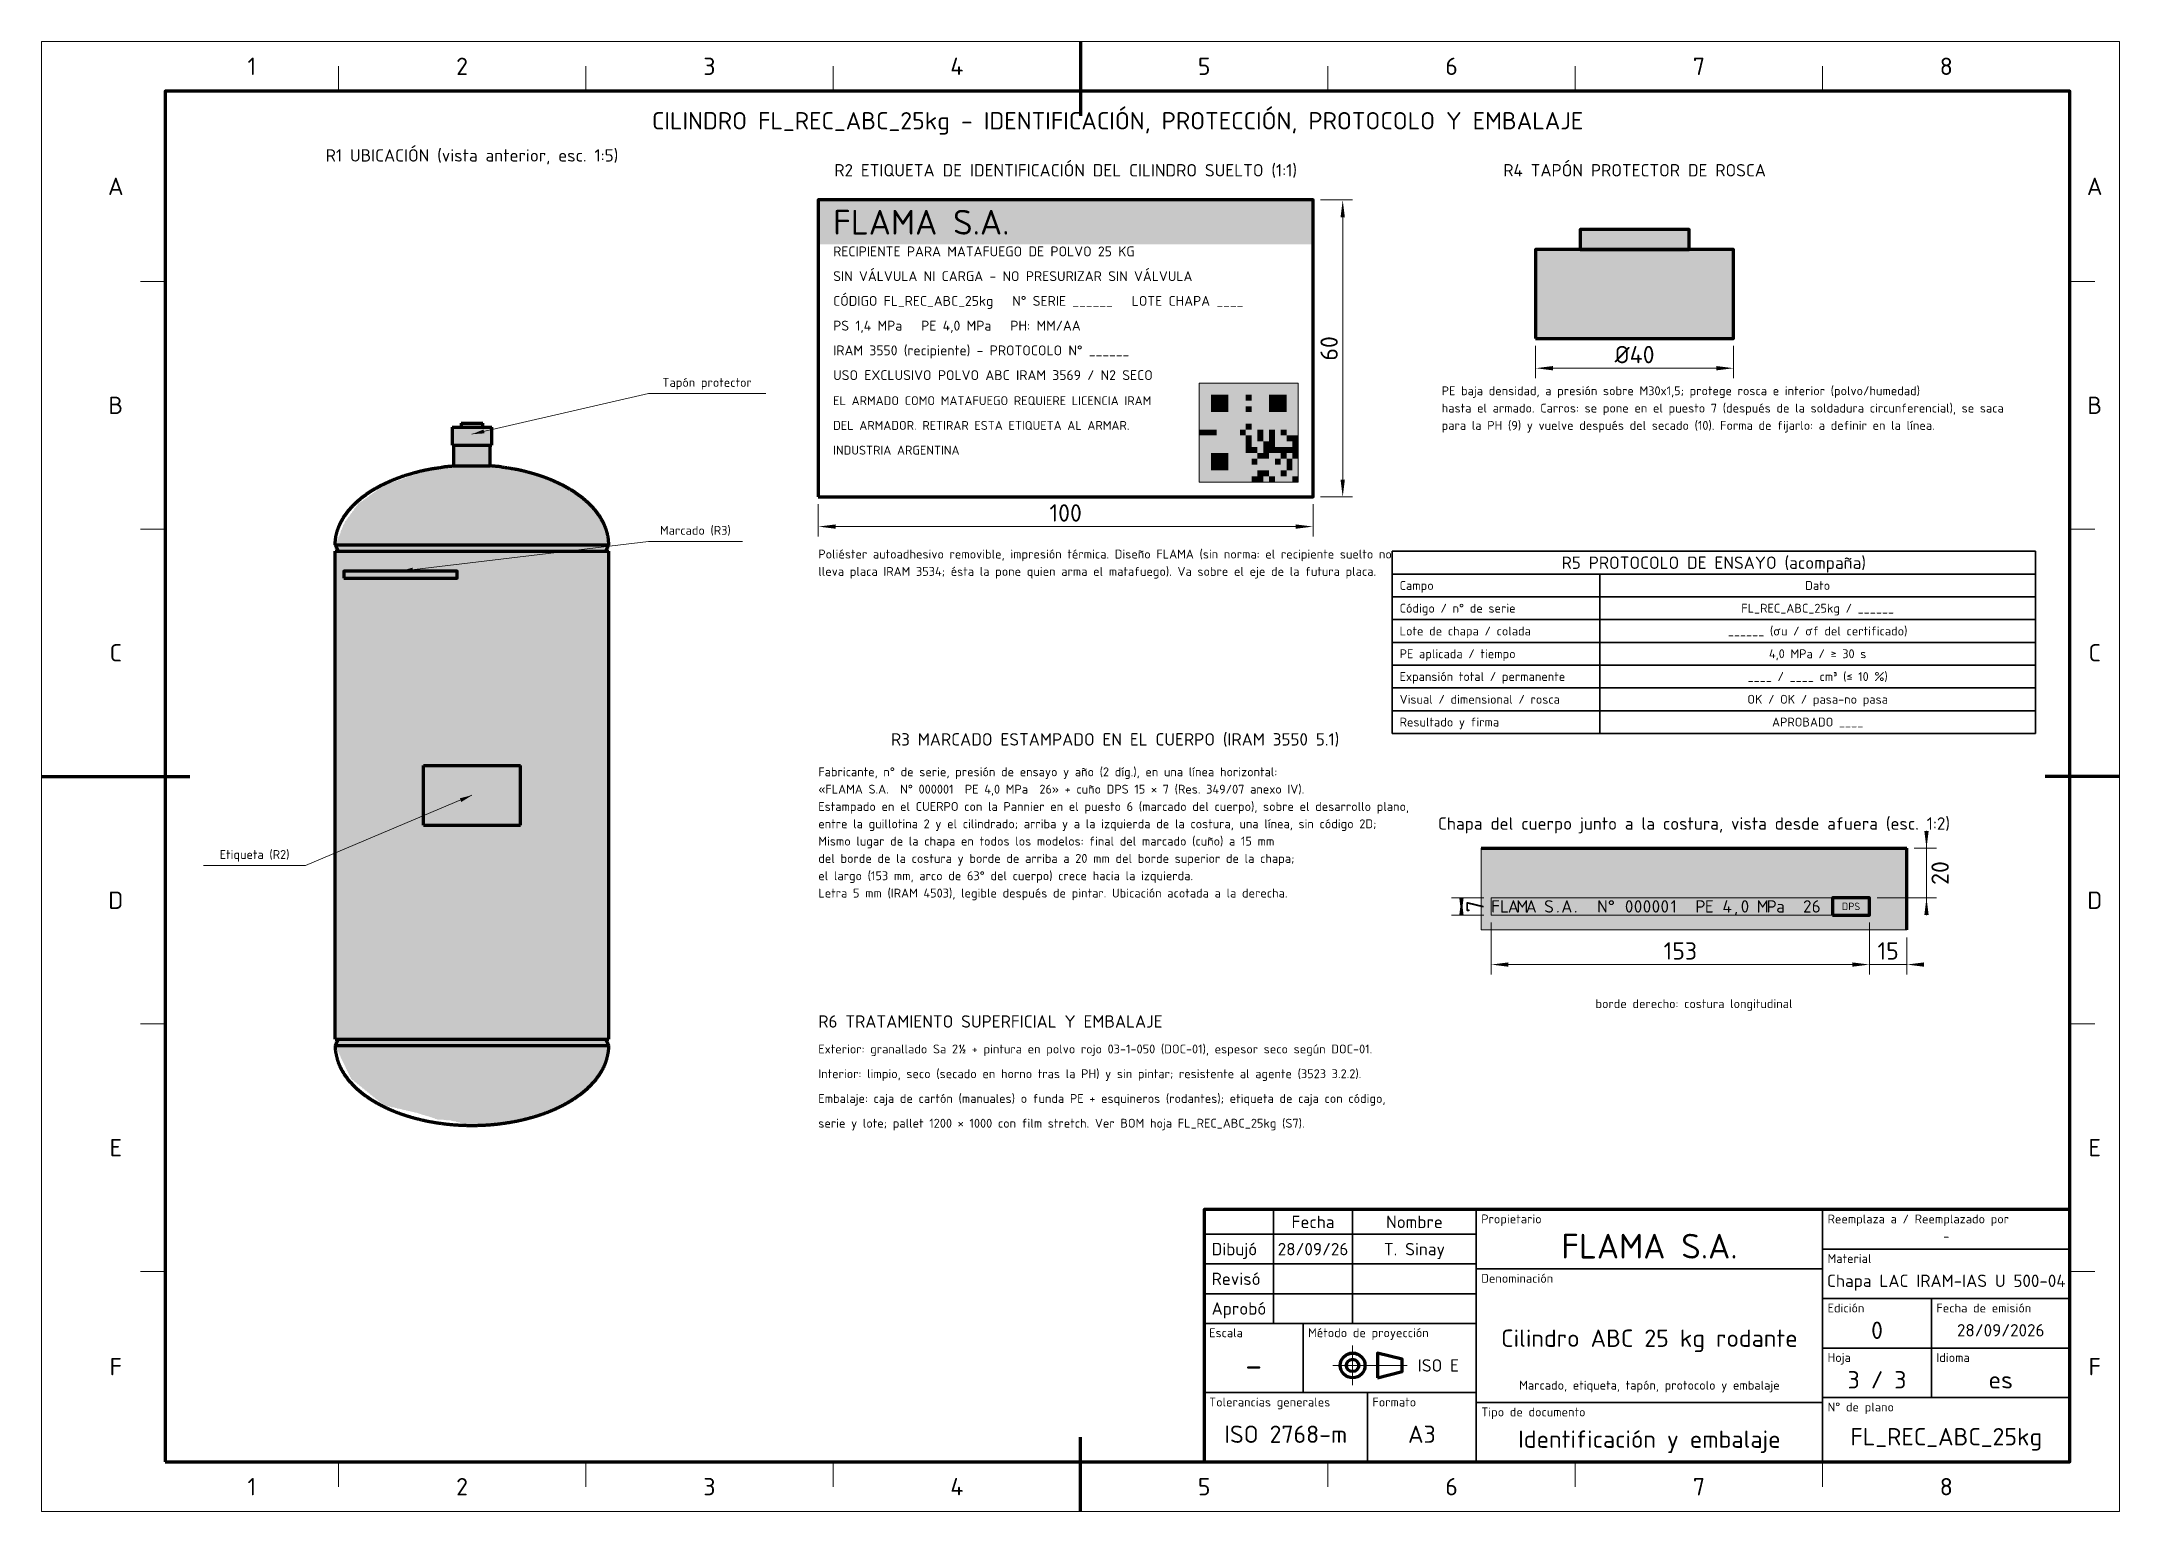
# Model space of a CAD drawing. Header units: millimetres. Extents: x 0 to 1554, y 0 to 420.
# Drawn here: x 1134 to 1554, y 0 to 297 of the extents above; entities that cross this region are included whole.
import ezdxf
from ezdxf.enums import TextEntityAlignment as Align

# ---------------------------------------------------------------- set-up
doc = ezdxf.new("R2010")
doc.units = ezdxf.units.MM
doc.linetypes.add('IRAM-F-TRAZO-PUNTO', pattern=[20, 15, -2, 1, -2])
for name, color, linetype, lineweight in [('01-VISIBLE', 7, 'CONTINUOUS', 70), ('03-EJE', 1, 'IRAM-F-TRAZO-PUNTO', 18), ('04-COTA', 3, 'CONTINUOUS', 18), ('06-TEXTO', 7, 'CONTINUOUS', 25), ('07-RECUADRO', 7, 'CONTINUOUS', 70), ('08-FINA', 5, 'CONTINUOUS', 18), ('10-ROTULO', 7, 'CONTINUOUS', 35), ('11-TEXTO-ROTULO', 7, 'CONTINUOUS', 25), ('13-GRAFICA', 30, 'CONTINUOUS', 18)]:
    doc.layers.add(name, color=color, linetype=linetype, lineweight=lineweight)
doc.styles.add('ISO3098', font='isocpeur.ttf')
doc.dimstyles.new('FLAMA-IRAM', dxfattribs={"dimtxt": 3.5, "dimasz": 3.5, "dimexe": 2, "dimexo": 1.5, "dimgap": 1, "dimtad": 1, "dimdec": 1, "dimtxsty": 'ISO3098', "dimblk": 'IRAM_FLECHA', "dimblk1": 'IRAM_FLECHA', "dimblk2": 'IRAM_FLECHA', "dimcen": 2.5, "dimclrd": 256, "dimclre": 256, "dimclrt": 256, "dimazin": 3, "dimtfac": 1, "dimtmove": 0, "dimatfit": 3, "dimlwd": 18, "dimlwe": 18})

msp = doc.modelspace()

# ---------------------------------------------------------------- texts
at = {"layer": '06-TEXTO', "style": 'ISO3098'}
for s, height, p in [('1', 3.5, (1176.5, 292)), ('2', 3.5, (1219, 292)), ('3', 3.5, (1269, 292)), ('4', 3.5, (1319, 292)), ('5', 3.5, (1369, 292)), ('6', 3.5, (1419, 292)), ('7', 3.5, (1469, 292)), ('8', 3.5, (1519, 292)), ('CILINDRO FL_REC_ABC_25kg - IDENTIFICACIÓN, PROTECCIÓN, PROTOCOLO Y EMBALAJE', 3.5, (1351.5, 281)), ('R1 UBICACIÓN (vista anterior, esc. 1:5)', 2.5, (1221, 274)), ('R2 ETIQUETA DE IDENTIFICACIÓN DEL CILINDRO SUELTO (1:1)', 2.5, (1341, 271)), ('R4 TAPÓN PROTECTOR DE ROSCA', 2.5, (1456, 271)), ('A', 3.5, (1149, 267.75)), ('A', 3.5, (1549, 267.75)), ('B', 3.5, (1149, 223.5)), ('B', 3.5, (1549, 223.5)), ('R5 PROTOCOLO DE ENSAYO (acompaña)', 2.5, (1472, 191.7)), ('Dato', 1.8, (1493, 187.1)), ('FL_REC_ABC_25kg / ______', 1.8, (1493, 182.5)), ('______ (σu / σf del certificado)', 1.8, (1493, 177.9)), ('C', 3.5, (1149, 173.5)), ('4,0 MPa / ≥ 30 s', 1.8, (1493, 173.3)), ('C', 3.5, (1549, 173.5)), ('____ / ____ cm³ (≤ 10 %)', 1.8, (1493, 168.7)), ('OK / OK / pasa-no pasa', 1.8, (1493, 164.1)), ('APROBADO ____', 1.8, (1493, 159.5)), ('R3 MARCADO ESTAMPADO EN EL CUERPO (IRAM 3550 5.1)', 2.5, (1351, 156)), ('D', 3.5, (1149, 123.5)), ('D', 3.5, (1549, 123.5)), ('E', 3.5, (1149, 73.5)), ('E', 3.5, (1549, 73.5)), ('F', 3.5, (1149, 29.25)), ('F', 3.5, (1549, 29.25)), ('1', 3.5, (1176.5, 5)), ('2', 3.5, (1219, 5)), ('3', 3.5, (1269, 5)), ('4', 3.5, (1319, 5)), ('5', 3.5, (1369, 5)), ('6', 3.5, (1419, 5)), ('7', 3.5, (1469, 5)), ('8', 3.5, (1519, 5))]:
    msp.add_text(s, height=height, dxfattribs=at).set_placement(p, align=Align.MIDDLE_CENTER)
for s, height, p in [('Tapón protector', 1.8, (1268.53, 226.686)), ('Marcado (R3)', 1.8, (1266.154, 196.8)), ('Chapa del cuerpo junto a la costura, vista desde afuera (esc. 1:2)', 2.5, (1468, 137)), ('Etiqueta (R2)', 1.8, (1177.054, 131.299))]:
    msp.add_text(s, height=height, dxfattribs=at).set_placement(p, align=Align.BOTTOM_CENTER)
for s, height, p in [('PE baja densidad, a presión sobre M30x1,5; protege rosca e interior (polvo/humedad)', 1.8, (1417, 225)), ('hasta el armado. Carros: se pone en el puesto 7 (después de la soldadura circunferencial), se saca', 1.8, (1417, 221.5)), ('para la PH (9) y vuelve después del secado (10). Forma de fijarlo: a definir en la línea.', 1.8, (1417, 218)), ('Poliéster autoadhesivo removible, impresión térmica. Diseño FLAMA (sin norma: el recipiente suelto no', 1.8, (1291, 192)), ('lleva placa IRAM 3534; ésta la pone quien arma el matafuego). Va sobre el eje de la futura placa.', 1.8, (1291, 188.5)), ('«FLAMA S.A.  N° 000001  PE 4,0 MPa  26» + cuño DPS 15 × 7 (Res. 349/07 anexo IV).', 1.8, (1291, 144.5)), ('Fabricante, n° de serie, presión de ensayo y año (2 díg.), en una línea horizontal:', 1.8, (1291, 148)), ('Estampado en el CUERPO con la Pannier en el puesto 6 (marcado del cuerpo), sobre el desarrollo plano,', 1.8, (1291, 141)), ('entre la guillotina 2 y el cilindrado; arriba y a la izquierda de la costura, una línea, sin código 2D;', 1.8, (1291, 137.5)), ('Mismo lugar de la chapa en todos los modelos: final del marcado (cuño) a 15 mm', 1.8, (1291, 134)), ('del borde de la costura y borde de arriba a 20 mm del borde superior de la chapa;', 1.8, (1291, 130.5)), ('el largo (153 mm, arco de 63° del cuerpo) crece hacia la izquierda.', 1.8, (1291, 127)), ('Letra 5 mm (IRAM 4503), legible después de pintar. Ubicación acotada a la derecha.', 1.8, (1291, 123.5)), ('R6 TRATAMIENTO SUPERFICIAL Y EMBALAJE', 2.5, (1291, 97)), ('Exterior: granallado Sa 2½ + pintura en polvo rojo 03-1-050 (DOC-01), espesor seco según DOC-01.', 1.8, (1291, 92)), ('Interior: limpio, seco (secado en horno tras la PH) y sin pintar; resistente al agente (3523 3.2.2).', 1.8, (1291, 87)), ('Embalaje: caja de cartón (manuales) o funda PE + esquineros (rodantes); etiqueta de caja con código,', 1.8, (1291, 82)), ('serie y lote; pallet 1200 × 1000 con film stretch. Ver BOM hoja FL_REC_ABC_25kg (S7).', 1.8, (1291, 77))]:
    msp.add_text(s, height=height, dxfattribs=at).set_placement(p, align=Align.BOTTOM_LEFT)
for s, p in [('Campo', (1408.5, 187.1)), ('Código / n° de serie', (1408.5, 182.5)), ('Lote de chapa / colada', (1408.5, 177.9)), ('PE aplicada / tiempo', (1408.5, 173.3)), ('Expansión total / permanente', (1408.5, 168.7)), ('Visual / dimensional / rosca', (1408.5, 164.1)), ('Resultado y firma', (1408.5, 159.5))]:
    msp.add_text(s, height=1.8, dxfattribs=at).set_placement(p, align=Align.MIDDLE_LEFT)
msp.add_text('borde derecho: costura longitudinal', height=1.8, dxfattribs=at).set_placement((1468, 103.5), align=Align.TOP_CENTER)
at = {"layer": '11-TEXTO-ROTULO', "style": 'ISO3098'}
for s, height, p in [('Fecha', 2.5, (1391, 58.5)), ('Nombre', 2.5, (1411.5, 58.5)), ('FLAMA S.A.', 5, (1459, 53.6)), ('-', 1.8, (1519, 55.6)), ('28/09/26', 2.5, (1391, 53)), ('T. Sinay', 2.5, (1411.5, 53)), ('Chapa LAC IRAM-IAS U 500-04', 2.5, (1519, 46.6)), ('0', 3.5, (1505, 36.6)), ('28/09/2026', 2.5, (1530, 36.6)), ('Cilindro ABC 25 kg rodante', 3.5, (1459, 35)), ('-', 5, (1379, 29.6)), ('Marcado, etiqueta, tapón, protocolo y embalaje', 1.8, (1459, 25.5)), ('3 / 3', 3.5, (1505, 26.6)), ('es', 3.5, (1530, 26.6)), ('ISO 2768-m', 3.5, (1385.5, 15.6)), ('A3', 3.5, (1413, 15.6)), ('FL_REC_ABC_25kg', 3.5, (1519, 15.1)), ('Identificación y embalaje', 3.5, (1459, 14.6))]:
    msp.add_text(s, height=height, dxfattribs=at).set_placement(p, align=Align.MIDDLE_CENTER)
for s, p in [('Propietario', (1425, 60)), ('Reemplaza a / Reemplazado por', (1495, 60)), ('Material', (1495, 52)), ('Denominación', (1425, 48)), ('Edición', (1495, 42)), ('Fecha de emisión', (1517, 42)), ('Escala', (1370, 37)), ('Método de proyección', (1390, 37)), ('Hoja', (1495, 32)), ('Idioma', (1517, 32)), ('Tolerancias generales', (1370, 23)), ('Formato', (1403, 23)), ('Tipo de documento', (1425, 21)), ('N° de plano', (1495, 22))]:
    msp.add_text(s, height=1.8, dxfattribs=at).set_placement(p, align=Align.TOP_LEFT)
for s, p in [('Dibujó', (1370.5, 53)), ('Revisó', (1370.5, 47)), ('Aprobó', (1370.5, 41))]:
    msp.add_text(s, height=2.5, dxfattribs=at).set_placement(p, align=Align.MIDDLE_LEFT)
msp.add_text('ISO E', height=2.5, dxfattribs=at).set_placement((1420.5, 29.5), align=Align.MIDDLE_RIGHT)
at = {"layer": '13-GRAFICA', "true_color": 0xffffff, "style": 'ISO3098'}
msp.add_text('FLAMA S.A.', height=5, dxfattribs=at).set_placement((1294, 263), align=Align.TOP_LEFT)
at = {"layer": '13-GRAFICA', "style": 'ISO3098'}
for s, height, p in [('RECIPIENTE PARA MATAFUEGO DE POLVO 25 KG', 2, (1294, 253)), ('CÓDIGO FL_REC_ABC_25kg   N° SERIE ______   LOTE CHAPA ____', 2, (1294, 243)), ('PS 1,4 MPa   PE 4,0 MPa   PH: MM/AA', 2, (1294, 238)), ('IRAM 3550 (recipiente) - PROTOCOLO N° ______', 2, (1294, 233)), ('USO EXCLUSIVO POLVO ABC IRAM 3569 / N2 SECO', 2, (1294, 228)), ('DEL ARMADOR. RETIRAR ESTA ETIQUETA AL ARMAR.', 1.8, (1294, 218)), ('INDUSTRIA ARGENTINA', 1.8, (1294, 213))]:
    msp.add_text(s, height=height, dxfattribs=at).set_placement(p, align=Align.BOTTOM_LEFT)
at = {"layer": '13-GRAFICA', "true_color": 0xc81e2d, "style": 'ISO3098'}
for s, height, p in [('SIN VÁLVULA NI CARGA - NO PRESURIZAR SIN VÁLVULA', 2, (1294, 248)), ('EL ARMADO COMO MATAFUEGO REQUIERE LICENCIA IRAM', 1.8, (1294, 223))]:
    msp.add_text(s, height=height, dxfattribs=at).set_placement(p, align=Align.BOTTOM_LEFT)
at = {"layer": '13-GRAFICA', "true_color": 0x5a0a0f, "style": 'ISO3098'}
for s, height, p in [('F', 2.5, (1427.9, 122.25)), ('L', 2.5, (1429.7, 122.25)), ('A', 2.5, (1431.5, 122.25)), ('M', 2.5, (1433.3, 122.25)), ('A', 2.5, (1435.1, 122.25)), ('S', 2.5, (1438.7, 122.25)), ('A', 2.5, (1442.3, 122.25)), ('N', 2.5, (1449.5, 122.25)), ('°', 2.5, (1451.3, 122.25)), ('0', 2.5, (1454.9, 122.25)), ('0', 2.5, (1456.7, 122.25)), ('0', 2.5, (1458.5, 122.25)), ('0', 2.5, (1460.3, 122.25)), ('0', 2.5, (1462.1, 122.25)), ('1', 2.5, (1463.9, 122.25)), ('P', 2.5, (1469.3, 122.25)), ('E', 2.5, (1471.1, 122.25)), ('4', 2.5, (1474.7, 122.25)), ('0', 2.5, (1478.3, 122.25)), ('M', 2.5, (1481.9, 122.25)), ('P', 2.5, (1483.7, 122.25)), ('a', 2.5, (1485.5, 122.25)), ('2', 2.5, (1490.9, 122.25)), ('6', 2.5, (1492.7, 122.25)), ('DPS', 1.5, (1499.75, 122.25)), ('.', 2.5, (1440.5, 122.25)), ('.', 2.5, (1444.1, 122.25)), (',', 2.5, (1476.5, 122.25))]:
    msp.add_text(s, height=height, dxfattribs=at).set_placement(p, align=Align.MIDDLE_CENTER)

# ---------------------------------------------------------------- blocks, each defined once
blk = doc.blocks.new('IRAM_FLECHA')
blk.add_solid([(0, 0), (-1, 0.125), (-1, -0.125)])

# ---------------------------------------------------------------- dimensions: what is measured, and where the dimension line sits
at = {"layer": '04-COTA'}
for base, p1, p2, override in [((1397, 205), (1391, 205), (1391, 265), {"dimlfac": 1}), ((1515, 134), (1511, 134), (1503.5, 124), {"dimlfac": 2}), ((1421, 124), (1427, 124), (1427, 120.5), {"dimlfac": 2})]:
    msp.add_linear_dim(base=base, p1=p1, p2=p2, angle=90, dimstyle='FLAMA-IRAM', override=override, dxfattribs=at).render()
for base, p1, p2, override in [((1436, 231), (1436, 237), (1476, 237), {"dimlfac": 1, "dimpost": '%%c<>'}), ((1291, 199), (1291, 205), (1391, 205), {"dimlfac": 1}), ((1427, 110.5), (1427, 120.5), (1503.5, 120.5), {"dimlfac": 2}), ((1503.5, 110.5), (1503.5, 120.5), (1511, 117.5), {"dimlfac": 2})]:
    msp.add_linear_dim(base=base, p1=p1, p2=p2, dimstyle='FLAMA-IRAM', override=override, dxfattribs=at).render()

# ---------------------------------------------------------------- hatches: boundary and pattern name
at = {"layer": '08-FINA'}
h = msp.add_hatch(color=7, dxfattribs=at)
h.dxf.hatch_style = 1
h.paths.add_polyline_path([(1221, 217.664), (1223.526, 217.836), (1223.346, 218.615)])
h = msp.add_hatch(color=7, dxfattribs=at)
h.dxf.hatch_style = 1
h.paths.add_polyline_path([(1206.543, 190), (1209.073, 189.9), (1208.978, 190.694)])
h = msp.add_hatch(color=7, dxfattribs=at)
h.dxf.hatch_style = 1
h.paths.add_polyline_path([(1221, 144.7), (1218.541, 144.096), (1218.852, 143.359)])
at = {"layer": '13-GRAFICA', "true_color": 0xc81e2d}
h = msp.add_hatch(color=7, dxfattribs=at)
h.dxf.hatch_style = 1
h.paths.add_polyline_path([(1391, 256), (1391, 265), (1291, 265), (1291, 256)])
at = {"layer": '13-GRAFICA', "true_color": 0xffd200}
h = msp.add_hatch(color=7, dxfattribs=at)
h.dxf.hatch_style = 1
h.paths.add_polyline_path([(1467, 255), (1467, 259), (1445, 259), (1445, 255)])
h = msp.add_hatch(color=7, dxfattribs=at)
h.dxf.hatch_style = 1
h.paths.add_polyline_path([(1476, 237), (1476, 255), (1436, 255), (1436, 237)])
at = {"layer": '13-GRAFICA', "true_color": 0xffffff}
h = msp.add_hatch(color=7, dxfattribs=at)
h.dxf.hatch_style = 1
h.paths.add_polyline_path([(1388, 208), (1388, 228), (1368, 228), (1368, 208)])
at = {"layer": '13-GRAFICA', "true_color": 0x191919}
h = msp.add_hatch(color=7, dxfattribs=at)
h.dxf.hatch_style = 1
h.paths.add_polyline_path([(1368, 228), (1369.176, 228), (1369.176, 226.824), (1369.176, 220.941), (1369.176, 219.765), (1368, 219.765)])
h = msp.add_hatch(color=7, dxfattribs=at)
h.dxf.hatch_style = 1
h.paths.add_polyline_path([(1375.059, 228), (1375.059, 226.824), (1369.176, 226.824), (1369.176, 228)])
h = msp.add_hatch(color=7, dxfattribs=at)
h.dxf.hatch_style = 1
h.paths.add_polyline_path([(1376.235, 228), (1376.235, 219.765), (1375.059, 219.765), (1375.059, 220.941), (1375.059, 226.824), (1375.059, 228)])
h = msp.add_hatch(color=7, dxfattribs=at)
h.dxf.hatch_style = 1
h.paths.add_polyline_path([(1379.765, 228), (1380.941, 228), (1380.941, 226.824), (1380.941, 220.941), (1380.941, 219.765), (1379.765, 219.765)])
h = msp.add_hatch(color=7, dxfattribs=at)
h.dxf.hatch_style = 1
h.paths.add_polyline_path([(1386.824, 228), (1386.824, 226.824), (1380.941, 226.824), (1380.941, 228)])
h = msp.add_hatch(color=7, dxfattribs=at)
h.dxf.hatch_style = 1
h.paths.add_polyline_path([(1388, 228), (1388, 219.765), (1386.824, 219.765), (1386.824, 220.941), (1386.824, 226.824), (1386.824, 228)])
h = msp.add_hatch(color=7, dxfattribs=at)
h.dxf.hatch_style = 1
h.paths.add_polyline_path([(1373.882, 222.118), (1370.353, 222.118), (1370.353, 225.647), (1373.882, 225.647)])
h = msp.add_hatch(color=7, dxfattribs=at)
h.dxf.hatch_style = 1
h.paths.add_polyline_path([(1378.588, 224.471), (1378.588, 225.647), (1377.412, 225.647), (1377.412, 224.471)])
h = msp.add_hatch(color=7, dxfattribs=at)
h.dxf.hatch_style = 1
h.paths.add_polyline_path([(1378.588, 222.118), (1378.588, 223.294), (1377.412, 223.294), (1377.412, 222.118)])
h = msp.add_hatch(color=7, dxfattribs=at)
h.dxf.hatch_style = 1
h.paths.add_polyline_path([(1385.647, 222.118), (1382.118, 222.118), (1382.118, 225.647), (1385.647, 225.647)])
at = {"layer": '13-GRAFICA', "true_color": 0xffd200}
h = msp.add_hatch(color=7, dxfattribs=at)
h.dxf.hatch_style = 1
h.paths.add_polyline_path([(1216.958, 215.5), (1216.958, 219.1), (1218.758, 219.1), (1218.758, 219.9), (1223.158, 219.9), (1223.158, 219.1), (1224.958, 219.1), (1224.958, 215.5)])
at = {"layer": '13-GRAFICA', "true_color": 0x191919}
h = msp.add_hatch(color=7, dxfattribs=at)
h.dxf.hatch_style = 1
h.paths.add_polyline_path([(1369.176, 217.412), (1369.176, 218.588), (1368, 218.588), (1368, 217.412)])
h = msp.add_hatch(color=7, dxfattribs=at)
h.dxf.hatch_style = 1
h.paths.add_polyline_path([(1369.176, 219.765), (1369.176, 220.941), (1375.059, 220.941), (1375.059, 219.765)])
h = msp.add_hatch(color=7, dxfattribs=at)
h.dxf.hatch_style = 1
h.paths.add_polyline_path([(1370.353, 217.412), (1370.353, 218.588), (1369.176, 218.588), (1369.176, 217.412)])
h = msp.add_hatch(color=7, dxfattribs=at)
h.dxf.hatch_style = 1
h.paths.add_polyline_path([(1371.529, 217.412), (1371.529, 218.588), (1370.353, 218.588), (1370.353, 217.412)])
h = msp.add_hatch(color=7, dxfattribs=at)
h.dxf.hatch_style = 1
h.paths.add_polyline_path([(1377.412, 217.412), (1377.412, 218.588), (1376.235, 218.588), (1376.235, 217.412)])
h = msp.add_hatch(color=7, dxfattribs=at)
h.dxf.hatch_style = 1
h.paths.add_polyline_path([(1378.588, 218.588), (1378.588, 219.765), (1377.412, 219.765), (1377.412, 218.588)])
h = msp.add_hatch(color=7, dxfattribs=at)
h.dxf.hatch_style = 1
h.paths.add_polyline_path([(1380.941, 217.412), (1380.941, 218.588), (1379.765, 218.588), (1379.765, 217.412)])
h = msp.add_hatch(color=7, dxfattribs=at)
h.dxf.hatch_style = 1
h.paths.add_polyline_path([(1380.941, 219.765), (1380.941, 220.941), (1386.824, 220.941), (1386.824, 219.765)])
h = msp.add_hatch(color=7, dxfattribs=at)
h.dxf.hatch_style = 1
h.paths.add_polyline_path([(1383.294, 217.412), (1383.294, 218.588), (1382.118, 218.588), (1382.118, 217.412)])
h = msp.add_hatch(color=7, dxfattribs=at)
h.dxf.hatch_style = 1
h.paths.add_polyline_path([(1385.647, 217.412), (1385.647, 218.588), (1384.471, 218.588), (1384.471, 217.412)])
at = {"layer": '13-GRAFICA', "true_color": 0xb21820}
h = msp.add_hatch(color=7, dxfattribs=at)
h.dxf.hatch_style = 1
h.paths.add_polyline_path([(1217.258, 211.8), (1217.258, 215.5), (1224.658, 215.5), (1224.658, 211.8)])
at = {"layer": '13-GRAFICA', "true_color": 0x191919}
h = msp.add_hatch(color=7, dxfattribs=at)
h.dxf.hatch_style = 1
h.paths.add_polyline_path([(1368, 216.235), (1369.176, 216.235), (1369.176, 215.059), (1369.176, 209.176), (1369.176, 208), (1368, 208)])
h = msp.add_hatch(color=7, dxfattribs=at)
h.dxf.hatch_style = 1
h.paths.add_polyline_path([(1375.059, 216.235), (1375.059, 215.059), (1369.176, 215.059), (1369.176, 216.235)])
h = msp.add_hatch(color=7, dxfattribs=at)
h.dxf.hatch_style = 1
h.paths.add_polyline_path([(1376.235, 216.235), (1376.235, 208), (1375.059, 208), (1375.059, 209.176), (1375.059, 215.059), (1375.059, 216.235)])
h = msp.add_hatch(color=7, dxfattribs=at)
h.dxf.hatch_style = 1
h.paths.add_polyline_path([(1378.588, 216.235), (1378.588, 217.412), (1377.412, 217.412), (1377.412, 216.235)])
h = msp.add_hatch(color=7, dxfattribs=at)
h.dxf.hatch_style = 1
h.paths.add_polyline_path([(1378.588, 215.059), (1378.588, 216.235), (1377.412, 216.235), (1377.412, 215.059)])
h = msp.add_hatch(color=7, dxfattribs=at)
h.dxf.hatch_style = 1
h.paths.add_polyline_path([(1378.588, 213.882), (1378.588, 215.059), (1377.412, 215.059), (1377.412, 213.882)])
h = msp.add_hatch(color=7, dxfattribs=at)
h.dxf.hatch_style = 1
h.paths.add_polyline_path([(1379.765, 213.882), (1379.765, 215.059), (1378.588, 215.059), (1378.588, 213.882)])
h = msp.add_hatch(color=7, dxfattribs=at)
h.dxf.hatch_style = 1
h.paths.add_polyline_path([(1380.941, 216.235), (1380.941, 217.412), (1379.765, 217.412), (1379.765, 216.235)])
h = msp.add_hatch(color=7, dxfattribs=at)
h.dxf.hatch_style = 1
h.paths.add_polyline_path([(1382.118, 215.059), (1382.118, 216.235), (1380.941, 216.235), (1380.941, 215.059)])
h = msp.add_hatch(color=7, dxfattribs=at)
h.dxf.hatch_style = 1
h.paths.add_polyline_path([(1382.118, 213.882), (1382.118, 215.059), (1380.941, 215.059), (1380.941, 213.882)])
h = msp.add_hatch(color=7, dxfattribs=at)
h.dxf.hatch_style = 1
h.paths.add_polyline_path([(1383.294, 216.235), (1383.294, 217.412), (1382.118, 217.412), (1382.118, 216.235)])
h = msp.add_hatch(color=7, dxfattribs=at)
h.dxf.hatch_style = 1
h.paths.add_polyline_path([(1383.294, 215.059), (1383.294, 216.235), (1382.118, 216.235), (1382.118, 215.059)])
h = msp.add_hatch(color=7, dxfattribs=at)
h.dxf.hatch_style = 1
h.paths.add_polyline_path([(1383.294, 213.882), (1383.294, 215.059), (1382.118, 215.059), (1382.118, 213.882)])
h = msp.add_hatch(color=7, dxfattribs=at)
h.dxf.hatch_style = 1
h.paths.add_polyline_path([(1384.471, 213.882), (1384.471, 215.059), (1383.294, 215.059), (1383.294, 213.882)])
h = msp.add_hatch(color=7, dxfattribs=at)
h.dxf.hatch_style = 1
h.paths.add_polyline_path([(1385.647, 213.882), (1385.647, 215.059), (1384.471, 215.059), (1384.471, 213.882)])
h = msp.add_hatch(color=7, dxfattribs=at)
h.dxf.hatch_style = 1
h.paths.add_polyline_path([(1386.824, 216.235), (1386.824, 217.412), (1385.647, 217.412), (1385.647, 216.235)])
h = msp.add_hatch(color=7, dxfattribs=at)
h.dxf.hatch_style = 1
h.paths.add_polyline_path([(1386.824, 213.882), (1386.824, 215.059), (1385.647, 215.059), (1385.647, 213.882)])
h = msp.add_hatch(color=7, dxfattribs=at)
h.dxf.hatch_style = 1
h.paths.add_polyline_path([(1388, 216.235), (1388, 217.412), (1386.824, 217.412), (1386.824, 216.235)])
h = msp.add_hatch(color=7, dxfattribs=at)
h.dxf.hatch_style = 1
h.paths.add_polyline_path([(1388, 215.059), (1388, 216.235), (1386.824, 216.235), (1386.824, 215.059)])
h = msp.add_hatch(color=7, dxfattribs=at)
h.dxf.hatch_style = 1
h.paths.add_polyline_path([(1388, 213.882), (1388, 215.059), (1386.824, 215.059), (1386.824, 213.882)])
at = {"layer": '13-GRAFICA', "true_color": 0xb21820}
h = msp.add_hatch(color=7, dxfattribs=at)
h.dxf.hatch_style = 1
h.paths.add_polyline_path([(1193.458, 195.7), (1193.558, 195.7), (1193.558, 195.9), (1193.658, 195.9), (1193.658, 196.1), (1193.758, 196.1), (1193.758, 196.4), (1193.858, 196.4), (1193.858, 196.6), (1193.958, 196.6), (1193.958, 196.9), (1194.058, 196.9), (1194.058, 197.1), (1194.158, 197.1), (1194.158, 197.3), (1194.258, 197.3), (1194.258, 197.6), (1194.358, 197.6), (1194.358, 197.8), (1194.458, 197.8), (1194.458, 198.1), (1194.558, 198.1), (1194.558, 198.3), (1194.658, 198.3), (1194.658, 198.5), (1194.758, 198.5), (1194.758, 198.8), (1194.858, 198.8), (1194.858, 199), (1194.958, 199), (1194.958, 199.3), (1195.058, 199.3), (1195.058, 199.5), (1195.158, 199.5), (1195.358, 200.1), (1195.658, 200.3), (1195.658, 200.5), (1195.758, 200.5), (1195.758, 200.6), (1195.958, 200.7), (1195.958, 200.9), (1196.258, 201.1), (1196.258, 201.3), (1196.358, 201.3), (1196.458, 201.6), (1196.758, 201.8), (1196.758, 202), (1197.058, 202.2), (1197.058, 202.4), (1197.158, 202.4), (1197.258, 202.7), (1197.558, 202.9), (1197.558, 203.1), (1197.858, 203.3), (1197.858, 203.5), (1197.958, 203.5), (1198.058, 203.7), (1198.258, 203.7), (1198.458, 204), (1198.658, 204), (1198.758, 204.2), (1198.958, 204.2), (1199.158, 204.5), (1199.358, 204.5), (1199.458, 204.7), (1199.658, 204.7), (1199.658, 204.8), (1199.758, 204.8), (1199.858, 205), (1200.058, 205), (1200.258, 205.3), (1200.458, 205.3), (1200.558, 205.5), (1200.758, 205.5), (1200.958, 205.8), (1201.158, 205.8), (1201.258, 206), (1201.458, 206), (1201.658, 206.3), (1201.858, 206.3), (1201.958, 206.5), (1202.158, 206.5), (1202.358, 206.8), (1202.558, 206.8), (1202.658, 207), (1202.858, 207), (1203.058, 207.3), (1203.458, 207.4), (1203.458, 207.5), (1203.758, 207.5), (1203.758, 207.6), (1204.358, 207.7), (1204.358, 207.8), (1204.558, 207.8), (1204.558, 207.9), (1204.858, 207.9), (1204.858, 208), (1205.158, 208), (1205.158, 208.1), (1205.458, 208.1), (1205.458, 208.2), (1205.758, 208.2), (1205.758, 208.3), (1206.058, 208.3), (1206.058, 208.4), (1206.958, 208.6), (1206.958, 208.7), (1207.158, 208.7), (1207.158, 208.8), (1207.458, 208.8), (1207.458, 208.9), (1207.758, 208.9), (1207.758, 209), (1208.058, 209), (1208.058, 209.1), (1208.358, 209.1), (1208.358, 209.2), (1208.658, 209.2), (1208.658, 209.3), (1209.558, 209.5), (1209.558, 209.6), (1209.758, 209.6), (1209.758, 209.7), (1210.058, 209.7), (1210.058, 209.8), (1210.358, 209.8), (1210.358, 209.9), (1210.658, 209.9), (1210.658, 210), (1210.958, 210), (1210.958, 210.1), (1211.258, 210.1), (1211.258, 210.2), (1212.158, 210.4), (1212.158, 210.5), (1212.358, 210.5), (1212.358, 210.6), (1213.058, 210.6), (1213.058, 210.7), (1213.758, 210.7), (1213.758, 210.8), (1214.458, 210.8), (1214.458, 210.9), (1215.158, 210.9), (1215.158, 211), (1215.958, 211), (1215.958, 211.1), (1216.658, 211.1), (1216.658, 211.2), (1225.358, 211.2), (1225.358, 211.1), (1226.158, 211.1), (1226.158, 211), (1226.958, 211), (1226.958, 210.9), (1227.658, 210.9), (1227.658, 210.8), (1228.458, 210.8), (1228.458, 210.7), (1229.858, 210.6), (1229.858, 210.5), (1230.658, 210.4), (1230.658, 210.3), (1230.958, 210.3), (1230.958, 210.2), (1231.358, 210.2), (1231.358, 210.1), (1232.558, 209.9), (1232.558, 209.8), (1232.858, 209.8), (1232.858, 209.7), (1234.058, 209.5), (1234.058, 209.4), (1234.358, 209.4), (1234.358, 209.3), (1234.758, 209.3), (1234.758, 209.2), (1235.058, 209.2), (1235.058, 209.1), (1235.558, 209), (1235.558, 208.9), (1235.758, 208.9), (1235.758, 208.8), (1236.058, 208.8), (1236.058, 208.7), (1236.258, 208.7), (1236.258, 208.6), (1236.458, 208.6), (1236.458, 208.5), (1236.758, 208.5), (1236.758, 208.4), (1236.958, 208.4), (1236.958, 208.3), (1237.158, 208.3), (1237.158, 208.2), (1237.458, 208.2), (1237.458, 208.1), (1237.658, 208.1), (1237.658, 208), (1237.958, 208), (1237.958, 207.9), (1238.158, 207.9), (1238.158, 207.8), (1238.358, 207.8), (1238.358, 207.7), (1238.658, 207.7), (1238.658, 207.6), (1238.858, 207.6), (1238.858, 207.5), (1239.158, 207.5), (1239.158, 207.4), (1239.358, 207.4), (1239.458, 207.2), (1239.858, 207.1), (1239.958, 206.9), (1240.358, 206.8), (1240.458, 206.6), (1240.858, 206.5), (1240.958, 206.3), (1241.358, 206.2), (1241.458, 206), (1241.858, 205.9), (1241.858, 205.8), (1242.158, 205.7), (1242.258, 205.5), (1242.458, 205.5), (1242.758, 205.1), (1242.958, 205.1), (1243.358, 204.6), (1243.558, 204.6), (1243.858, 204.2), (1244.058, 204.2), (1244.458, 203.7), (1244.658, 203.7), (1244.658, 203.6), (1244.958, 203.4), (1244.958, 203.2), (1245.058, 203.2), (1245.058, 203.1), (1245.758, 202.5), (1245.758, 202.3), (1246.358, 201.8), (1246.458, 201.4), (1246.658, 201.3), (1246.658, 201.1), (1246.758, 201.1), (1246.858, 200.8), (1247.058, 200.7), (1247.158, 200.3), (1247.258, 200.3), (1247.358, 200), (1247.558, 199.9), (1247.658, 199.3), (1247.758, 199.3), (1247.758, 199.1), (1247.858, 199.1), (1247.958, 198.5), (1248.058, 198.5), (1248.158, 198), (1248.258, 198), (1248.258, 197.7), (1248.358, 197.7), (1248.658, 195.2), (1248.558, 195.2), (1248.558, 195.1), (1193.458, 195.1), (1193.458, 195.2), (1193.358, 195.2)])
h = msp.add_hatch(color=7, dxfattribs=at)
h.dxf.hatch_style = 1
h.paths.add_polyline_path([(1217.158, 211.8), (1224.858, 211.8), (1224.858, 211.7), (1225.158, 211.6), (1225.158, 211.3), (1225.258, 211.3), (1225.258, 211.2), (1216.758, 211.2), (1216.758, 211.4), (1216.858, 211.4), (1216.858, 211.6), (1217.158, 211.7)])
at = {"layer": '13-GRAFICA', "true_color": 0x191919}
h = msp.add_hatch(color=7, dxfattribs=at)
h.dxf.hatch_style = 1
h.paths.add_polyline_path([(1373.882, 210.353), (1370.353, 210.353), (1370.353, 213.882), (1373.882, 213.882)])
h = msp.add_hatch(color=7, dxfattribs=at)
h.dxf.hatch_style = 1
h.paths.add_polyline_path([(1379.765, 211.529), (1379.765, 212.706), (1378.588, 212.706), (1378.588, 211.529)])
h = msp.add_hatch(color=7, dxfattribs=at)
h.dxf.hatch_style = 1
h.paths.add_polyline_path([(1380.941, 212.706), (1380.941, 213.882), (1379.765, 213.882), (1379.765, 212.706)])
h = msp.add_hatch(color=7, dxfattribs=at)
h.dxf.hatch_style = 1
h.paths.add_polyline_path([(1380.941, 209.176), (1380.941, 210.353), (1379.765, 210.353), (1379.765, 209.176)])
h = msp.add_hatch(color=7, dxfattribs=at)
h.dxf.hatch_style = 1
h.paths.add_polyline_path([(1382.118, 212.706), (1382.118, 213.882), (1380.941, 213.882), (1380.941, 212.706)])
h = msp.add_hatch(color=7, dxfattribs=at)
h.dxf.hatch_style = 1
h.paths.add_polyline_path([(1382.118, 209.176), (1382.118, 210.353), (1380.941, 210.353), (1380.941, 209.176)])
h = msp.add_hatch(color=7, dxfattribs=at)
h.dxf.hatch_style = 1
h.paths.add_polyline_path([(1384.471, 211.529), (1384.471, 212.706), (1383.294, 212.706), (1383.294, 211.529)])
h = msp.add_hatch(color=7, dxfattribs=at)
h.dxf.hatch_style = 1
h.paths.add_polyline_path([(1385.647, 212.706), (1385.647, 213.882), (1384.471, 213.882), (1384.471, 212.706)])
h = msp.add_hatch(color=7, dxfattribs=at)
h.dxf.hatch_style = 1
h.paths.add_polyline_path([(1385.647, 209.176), (1385.647, 210.353), (1384.471, 210.353), (1384.471, 209.176)])
h = msp.add_hatch(color=7, dxfattribs=at)
h.dxf.hatch_style = 1
h.paths.add_polyline_path([(1386.824, 211.529), (1386.824, 212.706), (1385.647, 212.706), (1385.647, 211.529)])
h = msp.add_hatch(color=7, dxfattribs=at)
h.dxf.hatch_style = 1
h.paths.add_polyline_path([(1386.824, 210.353), (1386.824, 211.529), (1385.647, 211.529), (1385.647, 210.353)])
h = msp.add_hatch(color=7, dxfattribs=at)
h.dxf.hatch_style = 1
h.paths.add_polyline_path([(1388, 212.706), (1388, 213.882), (1386.824, 213.882), (1386.824, 212.706)])
h = msp.add_hatch(color=7, dxfattribs=at)
h.dxf.hatch_style = 1
h.paths.add_polyline_path([(1369.176, 208), (1369.176, 209.176), (1375.059, 209.176), (1375.059, 208)])
h = msp.add_hatch(color=7, dxfattribs=at)
h.dxf.hatch_style = 1
h.paths.add_polyline_path([(1379.765, 208), (1379.765, 209.176), (1378.588, 209.176), (1378.588, 208)])
h = msp.add_hatch(color=7, dxfattribs=at)
h.dxf.hatch_style = 1
h.paths.add_polyline_path([(1380.941, 208), (1380.941, 209.176), (1379.765, 209.176), (1379.765, 208)])
h = msp.add_hatch(color=7, dxfattribs=at)
h.dxf.hatch_style = 1
h.paths.add_polyline_path([(1383.294, 208), (1383.294, 209.176), (1382.118, 209.176), (1382.118, 208)])
h = msp.add_hatch(color=7, dxfattribs=at)
h.dxf.hatch_style = 1
h.paths.add_polyline_path([(1388, 208), (1388, 209.176), (1386.824, 209.176), (1386.824, 208)])
at = {"layer": '13-GRAFICA', "true_color": 0xb21820}
h = msp.add_hatch(color=7, dxfattribs=at)
h.dxf.hatch_style = 1
h.paths.add_polyline_path([(1193.358, 195.1), (1248.658, 195.1), (1248.758, 194.8), (1248.858, 194.8), (1248.758, 194.3), (1248.458, 194.2), (1248.458, 194.1), (1193.558, 194.1), (1193.558, 194.2), (1193.358, 194.2), (1193.158, 194.5), (1193.158, 194.9), (1193.258, 194.9)])
h = msp.add_hatch(color=7, dxfattribs=at)
h.dxf.hatch_style = 1
h.paths.add_polyline_path([(1193.358, 194), (1211.158, 194), (1211.158, 150.7), (1211.158, 138.7), (1211.158, 95.4), (1193.358, 95.4)])
h = msp.add_hatch(color=7, dxfattribs=at)
h.dxf.hatch_style = 1
h.paths.add_polyline_path([(1248.058, 194), (1193.958, 194), (1193.958, 194.1), (1248.058, 194.1)])
h = msp.add_hatch(color=7, dxfattribs=at)
h.dxf.hatch_style = 1
h.paths.add_polyline_path([(1230.758, 194), (1230.758, 150.7), (1221.258, 150.7), (1221.258, 193.8), (1220.658, 193.8), (1220.658, 150.7), (1211.158, 150.7), (1211.158, 194)])
h = msp.add_hatch(color=7, dxfattribs=at)
h.dxf.hatch_style = 1
h.paths.add_polyline_path([(1221.258, 193.8), (1221.258, 150.7), (1220.658, 150.7), (1220.658, 193.8)])
h = msp.add_hatch(color=7, dxfattribs=at)
h.dxf.hatch_style = 1
h.paths.add_polyline_path([(1248.658, 194), (1248.658, 95.4), (1230.758, 95.4), (1230.758, 138.7), (1230.758, 150.7), (1230.758, 194)])
at = {"layer": '13-GRAFICA', "true_color": 0xffffff}
h = msp.add_hatch(color=7, dxfattribs=at)
h.dxf.hatch_style = 1
h.paths.add_polyline_path([(1211.158, 138.7), (1211.158, 150.7), (1230.758, 150.7), (1230.758, 138.7)])
at = {"layer": '13-GRAFICA', "true_color": 0xc81e2d}
h = msp.add_hatch(color=7, dxfattribs=at)
h.dxf.hatch_style = 1
h.paths.add_polyline_path([(1230.758, 148.9), (1211.158, 148.9), (1211.158, 150.7), (1230.758, 150.7)])
at = {"layer": '13-GRAFICA', "true_color": 0xb21820}
h = msp.add_hatch(color=7, dxfattribs=at)
h.dxf.hatch_style = 1
h.paths.add_polyline_path([(1211.158, 95.4), (1211.158, 138.7), (1220.658, 138.7), (1220.658, 95.6), (1221.258, 95.6), (1221.258, 138.7), (1230.758, 138.7), (1230.758, 95.4)])
h = msp.add_hatch(color=7, dxfattribs=at)
h.dxf.hatch_style = 1
h.paths.add_polyline_path([(1221.258, 95.6), (1220.658, 95.6), (1220.658, 138.7), (1221.258, 138.7)])
h = msp.add_hatch(color=7, dxfattribs=at)
h.dxf.hatch_style = 1
h.paths.add_polyline_path([(1511, 117.5), (1511, 134), (1425, 134), (1425, 117.5)])
h = msp.add_hatch(color=7, dxfattribs=at)
h.dxf.hatch_style = 1
h.paths.add_polyline_path([(1248.658, 94.3), (1193.358, 94.3), (1193.358, 94.4), (1193.158, 94.5), (1193.158, 95), (1193.258, 95), (1193.358, 95.2), (1193.558, 95.2), (1193.558, 95.3), (1248.458, 95.3), (1248.458, 95.2), (1248.658, 95.2), (1248.758, 94.9), (1248.858, 94.9), (1248.758, 94.4), (1248.658, 94.4)])
h = msp.add_hatch(color=7, dxfattribs=at)
h.dxf.hatch_style = 1
h.paths.add_polyline_path([(1220.758, 78), (1220.758, 78.1), (1219.858, 78.2), (1219.858, 78.3), (1219.458, 78.3), (1219.458, 78.4), (1219.058, 78.4), (1219.058, 78.5), (1218.558, 78.5), (1218.558, 78.6), (1218.158, 78.6), (1218.158, 78.7), (1217.758, 78.7), (1217.758, 78.8), (1217.258, 78.8), (1217.258, 78.9), (1216.858, 78.9), (1216.858, 79), (1215.758, 79), (1215.758, 79.1), (1213.858, 79.2), (1213.858, 79.3), (1213.558, 79.3), (1213.558, 79.4), (1213.258, 79.4), (1213.258, 79.5), (1212.958, 79.5), (1212.958, 79.6), (1212.658, 79.6), (1212.658, 79.7), (1212.358, 79.7), (1212.358, 79.8), (1212.058, 79.8), (1212.058, 79.9), (1211.758, 79.9), (1211.758, 80), (1211.458, 80), (1211.458, 80.1), (1211.058, 80.1), (1211.058, 80.2), (1210.758, 80.2), (1210.758, 80.3), (1210.458, 80.3), (1210.458, 80.4), (1210.158, 80.4), (1210.158, 80.5), (1209.858, 80.5), (1209.858, 80.6), (1209.358, 80.6), (1209.358, 80.7), (1208.958, 80.7), (1208.958, 80.8), (1208.558, 80.8), (1208.558, 80.9), (1208.058, 80.9), (1208.058, 81), (1207.658, 81), (1207.658, 81.1), (1207.158, 81.1), (1207.158, 81.2), (1206.758, 81.2), (1206.758, 81.3), (1206.358, 81.3), (1206.358, 81.4), (1205.858, 81.4), (1205.858, 81.5), (1205.458, 81.5), (1205.458, 81.6), (1204.558, 81.7), (1204.558, 81.8), (1204.158, 81.8), (1204.158, 81.9), (1203.658, 81.9), (1203.658, 82), (1203.058, 82.1), (1203.058, 82.2), (1202.958, 82.2), (1202.858, 82.4), (1202.658, 82.4), (1202.358, 82.8), (1202.158, 82.8), (1201.758, 83.3), (1201.558, 83.3), (1201.258, 83.7), (1201.058, 83.7), (1201.058, 83.8), (1200.958, 83.8), (1200.758, 84.1), (1200.558, 84.1), (1200.158, 84.6), (1199.958, 84.6), (1199.658, 85), (1199.458, 85), (1199.458, 85.1), (1199.358, 85.1), (1199.158, 85.4), (1198.958, 85.4), (1198.558, 85.9), (1198.358, 85.9), (1198.058, 86.3), (1197.858, 86.3), (1197.558, 86.7), (1197.358, 86.7), (1196.958, 87.2), (1196.758, 87.2), (1196.758, 87.3), (1196.558, 87.4), (1196.558, 87.6), (1196.458, 87.6), (1196.458, 87.8), (1196.358, 87.8), (1196.358, 88), (1196.258, 88), (1196.258, 88.2), (1196.158, 88.2), (1196.158, 88.4), (1196.058, 88.4), (1196.058, 88.6), (1195.958, 88.6), (1195.958, 88.8), (1195.858, 88.8), (1195.858, 89), (1195.758, 89), (1195.758, 89.2), (1195.658, 89.2), (1195.658, 89.4), (1195.558, 89.4), (1195.558, 89.6), (1195.458, 89.6), (1195.458, 89.9), (1195.358, 89.9), (1195.358, 90.1), (1195.258, 90.1), (1195.258, 90.3), (1195.158, 90.3), (1195.158, 90.5), (1195.058, 90.5), (1195.058, 90.7), (1194.958, 90.7), (1194.958, 90.9), (1194.858, 90.9), (1194.858, 91.1), (1194.758, 91.1), (1194.758, 91.3), (1194.658, 91.3), (1194.658, 91.5), (1194.558, 91.5), (1194.558, 91.7), (1194.458, 91.7), (1194.458, 91.9), (1194.358, 91.9), (1194.358, 92.1), (1194.258, 92.1), (1194.258, 92.3), (1194.158, 92.3), (1194.158, 92.5), (1194.058, 92.5), (1194.058, 92.8), (1193.958, 92.8), (1193.958, 93), (1193.858, 93), (1193.858, 93.2), (1193.758, 93.2), (1193.758, 93.4), (1193.658, 93.4), (1193.658, 93.6), (1193.558, 93.6), (1193.358, 94.2), (1193.458, 94.2), (1193.458, 94.3), (1248.558, 94.3), (1248.558, 94.2), (1248.658, 94.2), (1248.658, 93.1), (1248.558, 93.1), (1248.458, 92.1), (1248.358, 92.1), (1248.358, 91.8), (1248.258, 91.8), (1248.258, 91.4), (1248.158, 91.4), (1248.158, 91.1), (1248.058, 91.1), (1247.858, 90.2), (1247.758, 90.2), (1247.658, 89.8), (1247.458, 89.7), (1247.358, 89.3), (1247.158, 89.2), (1247.058, 88.8), (1246.858, 88.7), (1246.758, 88.3), (1246.558, 88.2), (1246.458, 87.8), (1246.258, 87.7), (1246.258, 87.5), (1245.658, 87), (1245.658, 86.8), (1245.558, 86.8), (1243.958, 85.1), (1243.758, 85.1), (1243.658, 84.9), (1243.458, 84.9), (1243.358, 84.7), (1243.158, 84.7), (1243.058, 84.5), (1242.858, 84.5), (1242.758, 84.3), (1242.558, 84.3), (1242.458, 84.1), (1242.258, 84.1), (1242.158, 83.9), (1241.958, 83.9), (1241.758, 83.6), (1241.558, 83.6), (1241.458, 83.4), (1241.258, 83.4), (1241.158, 83.2), (1240.958, 83.2), (1240.858, 83), (1240.658, 83), (1240.558, 82.8), (1240.358, 82.8), (1240.258, 82.6), (1240.058, 82.6), (1239.958, 82.4), (1239.758, 82.4), (1239.758, 82.3), (1239.458, 82.2), (1239.358, 82), (1239.058, 82), (1239.058, 81.9), (1238.158, 81.7), (1238.158, 81.6), (1237.958, 81.6), (1237.958, 81.5), (1237.058, 81.3), (1237.058, 81.2), (1236.858, 81.2), (1236.858, 81.1), (1235.958, 80.9), (1235.958, 80.8), (1235.758, 80.8), (1235.758, 80.7), (1234.858, 80.5), (1234.858, 80.4), (1234.658, 80.4), (1234.658, 80.3), (1233.758, 80.1), (1233.758, 80), (1233.558, 80), (1233.558, 79.9), (1232.658, 79.7), (1232.658, 79.6), (1232.458, 79.6), (1232.458, 79.5), (1232.158, 79.5), (1232.158, 79.4), (1231.858, 79.4), (1231.858, 79.3), (1231.558, 79.3), (1231.558, 79.2), (1230.258, 79.1), (1230.258, 79), (1229.358, 79), (1229.358, 78.9), (1228.458, 78.9), (1228.458, 78.8), (1227.558, 78.8), (1227.558, 78.7), (1226.758, 78.7), (1226.758, 78.6), (1225.858, 78.6), (1225.858, 78.5), (1224.958, 78.5), (1224.958, 78.4), (1224.058, 78.4), (1224.058, 78.3), (1223.158, 78.3), (1223.158, 78.2), (1222.358, 78.2), (1222.358, 78.1)])
h = msp.add_hatch(color=7, dxfattribs=at)
h.dxf.hatch_style = 1
h.paths.add_polyline_path([(1248.058, 95.3), (1193.958, 95.3), (1193.958, 95.4), (1248.058, 95.4)])

# ---------------------------------------------------------------- linework, layer by layer
at = {"layer": '01-VISIBLE'}
for p, q in [((1217, 219.07), (1217, 215.47)), ((1218.8, 219.87), (1218.8, 219.07)), ((1223.2, 219.07), (1223.2, 219.87)), ((1225, 215.47), (1225, 219.07)), ((1217.3, 211.27), (1217.3, 215.47)), ((1224.7, 211.27), (1224.7, 215.47)), ((1224.502, 211.27), (1224.502, 211.27)), ((1193.99, 194), (1193.35, 195.28)), ((1193.35, 95.4), (1193.35, 194)), ((1248.01, 194), (1248.65, 195.28)), ((1248.65, 95.4), (1248.65, 194)), ((1211.195, 138.7), (1211.195, 150.7)), ((1230.805, 138.7), (1230.805, 150.7)), ((1425, 134), (1511, 134)), ((1511, 117.5), (1511, 134)), ((1193.99, 95.4), (1193.35, 94.12)), ((1248.65, 94.12), (1248.01, 95.4))]:
    msp.add_line(p, q, dxfattribs=at)
for points in [[(1291, 205), (1391, 205), (1391, 265), (1291, 265)], [(1445, 255), (1467, 255), (1467, 259), (1445, 259)], [(1436, 237), (1476, 237), (1476, 255), (1436, 255)], [(1195.08, 188.6), (1218.006, 188.6), (1218.006, 190), (1195.08, 190)], [(1496, 120.5), (1503.5, 120.5), (1503.5, 124), (1496, 124)], [(1404, 27), (1409, 28.25), (1409, 30.75), (1404, 32)]]:
    msp.add_lwpolyline(points, close=True, dxfattribs=at)
for points in [[(1217, 219.07), (1217.08, 219.07), (1217.16, 219.07), (1217.24, 219.07), (1217.32, 219.07), (1217.4, 219.07), (1217.48, 219.07), (1217.56, 219.07), (1217.64, 219.07), (1217.72, 219.07), (1217.8, 219.07), (1217.88, 219.07), (1217.96, 219.07), (1218.04, 219.07), (1218.12, 219.07), (1218.2, 219.07), (1218.28, 219.07), (1218.36, 219.07), (1218.44, 219.07), (1218.52, 219.07), (1218.6, 219.07), (1218.68, 219.07), (1218.76, 219.07), (1218.84, 219.07), (1218.92, 219.07), (1219, 219.07), (1219.08, 219.07), (1219.16, 219.07), (1219.24, 219.07), (1219.32, 219.07), (1219.4, 219.07), (1219.48, 219.07), (1219.56, 219.07), (1219.64, 219.07), (1219.72, 219.07), (1219.8, 219.07), (1219.88, 219.07), (1219.96, 219.07), (1220.04, 219.07), (1220.12, 219.07), (1220.2, 219.07), (1220.28, 219.07), (1220.36, 219.07), (1220.44, 219.07), (1220.52, 219.07), (1220.6, 219.07), (1220.68, 219.07), (1220.76, 219.07), (1220.84, 219.07), (1220.92, 219.07), (1221, 219.07), (1221.08, 219.07), (1221.16, 219.07), (1221.24, 219.07), (1221.32, 219.07), (1221.4, 219.07), (1221.48, 219.07), (1221.56, 219.07), (1221.64, 219.07), (1221.72, 219.07), (1221.8, 219.07), (1221.88, 219.07), (1221.96, 219.07), (1222.04, 219.07), (1222.12, 219.07), (1222.2, 219.07), (1222.28, 219.07), (1222.36, 219.07), (1222.44, 219.07), (1222.52, 219.07), (1222.6, 219.07), (1222.68, 219.07), (1222.76, 219.07), (1222.84, 219.07), (1222.92, 219.07), (1223, 219.07), (1223.08, 219.07), (1223.16, 219.07), (1223.24, 219.07), (1223.32, 219.07), (1223.4, 219.07), (1223.48, 219.07), (1223.56, 219.07), (1223.64, 219.07), (1223.72, 219.07), (1223.8, 219.07), (1223.88, 219.07), (1223.96, 219.07), (1224.04, 219.07), (1224.12, 219.07), (1224.2, 219.07), (1224.28, 219.07), (1224.36, 219.07), (1224.44, 219.07), (1224.52, 219.07), (1224.6, 219.07), (1224.68, 219.07), (1224.76, 219.07), (1224.84, 219.07), (1224.92, 219.07), (1225, 219.07)], [(1218.8, 219.87), (1218.88, 219.87), (1218.96, 219.87), (1219.04, 219.87), (1219.12, 219.87), (1219.2, 219.87), (1219.28, 219.87), (1219.36, 219.87), (1219.44, 219.87), (1219.52, 219.87), (1219.6, 219.87), (1219.68, 219.87), (1219.76, 219.87), (1219.84, 219.87), (1219.92, 219.87), (1220, 219.87), (1220.08, 219.87), (1220.16, 219.87), (1220.24, 219.87), (1220.32, 219.87), (1220.4, 219.87), (1220.48, 219.87), (1220.56, 219.87), (1220.64, 219.87), (1220.72, 219.87), (1220.8, 219.87), (1220.88, 219.87), (1220.96, 219.87), (1221.04, 219.87), (1221.12, 219.87), (1221.2, 219.87), (1221.28, 219.87), (1221.36, 219.87), (1221.44, 219.87), (1221.52, 219.87), (1221.6, 219.87), (1221.68, 219.87), (1221.76, 219.87), (1221.84, 219.87), (1221.92, 219.87), (1222, 219.87), (1222.08, 219.87), (1222.16, 219.87), (1222.24, 219.87), (1222.32, 219.87), (1222.4, 219.87), (1222.48, 219.87), (1222.56, 219.87), (1222.64, 219.87), (1222.72, 219.87), (1222.8, 219.87), (1222.88, 219.87), (1222.96, 219.87), (1223.04, 219.87), (1223.12, 219.87), (1223.2, 219.87)], [(1217, 215.47), (1217.08, 215.47), (1217.16, 215.47), (1217.24, 215.47), (1217.32, 215.47), (1217.4, 215.47), (1217.48, 215.47), (1217.56, 215.47), (1217.64, 215.47), (1217.72, 215.47), (1217.8, 215.47), (1217.88, 215.47), (1217.96, 215.47), (1218.04, 215.47), (1218.12, 215.47), (1218.2, 215.47), (1218.28, 215.47), (1218.36, 215.47), (1218.44, 215.47), (1218.52, 215.47), (1218.6, 215.47), (1218.68, 215.47), (1218.76, 215.47), (1218.84, 215.47), (1218.92, 215.47), (1219, 215.47), (1219.08, 215.47), (1219.16, 215.47), (1219.24, 215.47), (1219.32, 215.47), (1219.4, 215.47), (1219.48, 215.47), (1219.56, 215.47), (1219.64, 215.47), (1219.72, 215.47), (1219.8, 215.47), (1219.88, 215.47), (1219.96, 215.47), (1220.04, 215.47), (1220.12, 215.47), (1220.2, 215.47), (1220.28, 215.47), (1220.36, 215.47), (1220.44, 215.47), (1220.52, 215.47), (1220.6, 215.47), (1220.68, 215.47), (1220.76, 215.47), (1220.84, 215.47), (1220.92, 215.47), (1221, 215.47), (1221.08, 215.47), (1221.16, 215.47), (1221.24, 215.47), (1221.32, 215.47), (1221.4, 215.47), (1221.48, 215.47), (1221.56, 215.47), (1221.64, 215.47), (1221.72, 215.47), (1221.8, 215.47), (1221.88, 215.47), (1221.96, 215.47), (1222.04, 215.47), (1222.12, 215.47), (1222.2, 215.47), (1222.28, 215.47), (1222.36, 215.47), (1222.44, 215.47), (1222.52, 215.47), (1222.6, 215.47), (1222.68, 215.47), (1222.76, 215.47), (1222.84, 215.47), (1222.92, 215.47), (1223, 215.47), (1223.08, 215.47), (1223.16, 215.47), (1223.24, 215.47), (1223.32, 215.47), (1223.4, 215.47), (1223.48, 215.47), (1223.56, 215.47), (1223.64, 215.47), (1223.72, 215.47), (1223.8, 215.47), (1223.88, 215.47), (1223.96, 215.47), (1224.04, 215.47), (1224.12, 215.47), (1224.2, 215.47), (1224.28, 215.47), (1224.36, 215.47), (1224.44, 215.47), (1224.52, 215.47), (1224.6, 215.47), (1224.68, 215.47), (1224.76, 215.47), (1224.84, 215.47), (1224.92, 215.47), (1225, 215.47)], [(1193.35, 195.28), (1193.35, 195.36), (1193.351, 195.44), (1193.353, 195.52), (1193.355, 195.6), (1193.358, 195.68), (1193.362, 195.76), (1193.366, 195.84), (1193.371, 195.92), (1193.377, 196), (1193.384, 196.08), (1193.391, 196.16), (1193.399, 196.239), (1193.407, 196.319), (1193.416, 196.399), (1193.426, 196.478), (1193.437, 196.558), (1193.448, 196.637), (1193.46, 196.716), (1193.472, 196.795), (1193.486, 196.874), (1193.499, 196.953), (1193.514, 197.032), (1193.529, 197.111), (1193.545, 197.189), (1193.561, 197.267), (1193.578, 197.346), (1193.596, 197.424), (1193.614, 197.502), (1193.633, 197.58), (1193.653, 197.657), (1193.673, 197.735), (1193.694, 197.812), (1193.715, 197.889), (1193.737, 197.966), (1193.76, 198.043), (1193.783, 198.12), (1193.807, 198.196), (1193.831, 198.273), (1193.856, 198.349), (1193.882, 198.425), (1193.908, 198.5), (1193.934, 198.576), (1193.962, 198.651), (1193.989, 198.726), (1194.018, 198.801), (1194.047, 198.876), (1194.076, 198.95), (1194.106, 199.025), (1194.137, 199.099), (1194.168, 199.172), (1194.2, 199.246), (1194.232, 199.319), (1194.265, 199.392), (1194.298, 199.465), (1194.332, 199.538), (1194.366, 199.61), (1194.401, 199.682), (1194.436, 199.754), (1194.472, 199.826), (1194.508, 199.897), (1194.545, 199.969), (1194.582, 200.039), (1194.62, 200.11), (1194.658, 200.18), (1194.697, 200.251), (1194.736, 200.32), (1194.776, 200.39), (1194.816, 200.459), (1194.856, 200.529), (1194.897, 200.597), (1194.939, 200.666), (1194.981, 200.734), (1195.023, 200.802), (1195.066, 200.87), (1195.109, 200.937), (1195.152, 201.005), (1195.196, 201.072), (1195.241, 201.138), (1195.286, 201.205), (1195.331, 201.271), (1195.376, 201.337), (1195.422, 201.402), (1195.469, 201.468), (1195.515, 201.533), (1195.562, 201.598), (1195.61, 201.662), (1195.658, 201.726), (1195.706, 201.79), (1195.754, 201.854), (1195.803, 201.918), (1195.852, 201.981), (1195.902, 202.044), (1195.952, 202.106), (1196.002, 202.169), (1196.053, 202.231), (1196.104, 202.293), (1196.155, 202.354), (1196.206, 202.415), (1196.258, 202.476), (1196.311, 202.537), (1196.363, 202.597), (1196.416, 202.658), (1196.469, 202.718), (1196.523, 202.777), (1196.576, 202.837), (1196.631, 202.896), (1196.685, 202.954), (1196.74, 203.013), (1196.794, 203.071), (1196.85, 203.129), (1196.905, 203.187), (1196.961, 203.245), (1197.017, 203.302), (1197.073, 203.359), (1197.13, 203.416), (1197.187, 203.472), (1197.244, 203.528), (1197.301, 203.584), (1197.359, 203.64), (1197.417, 203.695), (1197.475, 203.75), (1197.533, 203.805), (1197.592, 203.86), (1197.651, 203.914), (1197.71, 203.968), (1197.769, 204.022), (1197.829, 204.075), (1197.888, 204.129), (1197.948, 204.182), (1198.009, 204.235), (1198.069, 204.287), (1198.13, 204.339), (1198.191, 204.391), (1198.252, 204.443), (1198.313, 204.495), (1198.374, 204.546), (1198.436, 204.597), (1198.498, 204.648), (1198.56, 204.698), (1198.623, 204.749), (1198.685, 204.799), (1198.748, 204.849), (1198.811, 204.898), (1198.874, 204.947), (1198.937, 204.996), (1199.001, 205.045), (1199.064, 205.094), (1199.128, 205.142), (1199.192, 205.19), (1199.257, 205.238), (1199.321, 205.286), (1199.386, 205.333), (1199.45, 205.38), (1199.515, 205.427), (1199.58, 205.474), (1199.646, 205.52), (1199.711, 205.566), (1199.777, 205.612), (1199.842, 205.658), (1199.908, 205.704), (1199.974, 205.749), (1200.041, 205.794), (1200.107, 205.839), (1200.174, 205.883), (1200.24, 205.928), (1200.307, 205.972), (1200.374, 206.016), (1200.441, 206.059), (1200.509, 206.103), (1200.576, 206.146), (1200.644, 206.189), (1200.711, 206.232), (1200.779, 206.274), (1200.847, 206.317), (1200.915, 206.359), (1200.984, 206.401), (1201.052, 206.443), (1201.12, 206.484), (1201.189, 206.525), (1201.258, 206.566), (1201.327, 206.607), (1201.396, 206.648), (1201.465, 206.688), (1201.534, 206.728), (1201.604, 206.768), (1201.673, 206.808), (1201.743, 206.848), (1201.813, 206.887), (1201.883, 206.926), (1201.953, 206.965), (1202.023, 207.004), (1202.093, 207.042), (1202.163, 207.08), (1202.234, 207.119), (1202.304, 207.156), (1202.375, 207.194), (1202.446, 207.232), (1202.517, 207.269), (1202.588, 207.306), (1202.659, 207.343), (1202.73, 207.38), (1202.801, 207.416), (1202.873, 207.452), (1202.944, 207.488), (1203.016, 207.524), (1203.088, 207.56), (1203.159, 207.595), (1203.231, 207.631), (1203.303, 207.666), (1203.375, 207.701), (1203.448, 207.735), (1203.52, 207.77), (1203.592, 207.804), (1203.665, 207.838), (1203.737, 207.872), (1203.81, 207.906), (1203.883, 207.939), (1203.955, 207.973), (1204.028, 208.006), (1204.101, 208.039), (1204.174, 208.072), (1204.248, 208.104), (1204.321, 208.137), (1204.394, 208.169), (1204.468, 208.201), (1204.541, 208.233), (1204.615, 208.265), (1204.688, 208.296), (1204.762, 208.327), (1204.836, 208.358), (1204.91, 208.389), (1204.984, 208.42), (1205.058, 208.451), (1205.132, 208.481), (1205.206, 208.511), (1205.28, 208.541), (1205.355, 208.571), (1205.429, 208.601), (1205.503, 208.63), (1205.578, 208.66), (1205.653, 208.689), (1205.727, 208.718), (1205.802, 208.746), (1205.877, 208.775), (1205.952, 208.804), (1206.027, 208.832), (1206.102, 208.86), (1206.177, 208.888), (1206.252, 208.916), (1206.327, 208.943), (1206.402, 208.971), (1206.477, 208.998), (1206.553, 209.025), (1206.628, 209.052), (1206.704, 209.079), (1206.779, 209.106), (1206.855, 209.132), (1206.931, 209.158), (1207.006, 209.184), (1207.082, 209.21), (1207.158, 209.236), (1207.234, 209.261), (1207.31, 209.287), (1207.386, 209.312), (1207.462, 209.337), (1207.538, 209.361), (1207.615, 209.386), (1207.691, 209.41), (1207.767, 209.435), (1207.844, 209.459), (1207.92, 209.482), (1207.997, 209.506), (1208.073, 209.53), (1208.15, 209.553), (1208.226, 209.576), (1208.303, 209.599), (1208.38, 209.622), (1208.457, 209.644), (1208.534, 209.667), (1208.611, 209.689), (1208.688, 209.711), (1208.765, 209.733), (1208.842, 209.755), (1208.919, 209.777), (1208.996, 209.799), (1209.073, 209.82), (1209.15, 209.841), (1209.228, 209.862), (1209.305, 209.883), (1209.382, 209.904), (1209.459, 209.925), (1209.537, 209.946), (1209.614, 209.966), (1209.692, 209.987), (1209.769, 210.007), (1209.847, 210.027), (1209.924, 210.048), (1210.002, 210.068), (1210.079, 210.088), (1210.157, 210.108), (1210.234, 210.127), (1210.312, 210.147), (1210.39, 210.167), (1210.468, 210.186), (1210.545, 210.205), (1210.623, 210.225), (1210.701, 210.244), (1210.779, 210.263), (1210.856, 210.282), (1210.934, 210.3), (1211.012, 210.319), (1211.09, 210.337), (1211.168, 210.355), (1211.246, 210.373), (1211.325, 210.39), (1211.403, 210.407), (1211.481, 210.424), (1211.559, 210.441), (1211.638, 210.458), (1211.716, 210.474), (1211.795, 210.49), (1211.873, 210.505), (1211.952, 210.521), (1212.031, 210.536), (1212.109, 210.551), (1212.188, 210.565), (1212.267, 210.58), (1212.346, 210.594), (1212.424, 210.608), (1212.503, 210.622), (1212.582, 210.635), (1212.661, 210.649), (1212.74, 210.662), (1212.819, 210.675), (1212.898, 210.688), (1212.977, 210.701), (1213.057, 210.713), (1213.136, 210.725), (1213.215, 210.738), (1213.294, 210.75), (1213.373, 210.762), (1213.452, 210.774), (1213.532, 210.786), (1213.611, 210.798), (1213.69, 210.809), (1213.769, 210.821), (1213.849, 210.833), (1213.928, 210.844), (1214.007, 210.856), (1214.086, 210.868), (1214.166, 210.879), (1214.245, 210.891), (1214.324, 210.903), (1214.403, 210.915), (1214.482, 210.927), (1214.562, 210.939), (1214.641, 210.951), (1214.72, 210.963), (1214.799, 210.976), (1214.878, 210.989), (1214.957, 211.003), (1215.035, 211.02), (1215.111, 211.044), (1215.186, 211.072), (1215.265, 211.086), (1215.345, 211.096), (1215.424, 211.104), (1215.504, 211.112), (1215.584, 211.119), (1215.663, 211.127), (1215.743, 211.133), (1215.823, 211.14), (1215.903, 211.147), (1215.983, 211.153), (1216.063, 211.16), (1216.142, 211.166), (1216.222, 211.173), (1216.302, 211.179), (1216.382, 211.186), (1216.462, 211.192), (1216.542, 211.198), (1216.621, 211.204), (1216.701, 211.21), (1216.781, 211.216), (1216.861, 211.222), (1216.941, 211.228), (1217.021, 211.234), (1217.101, 211.24), (1217.181, 211.246), (1217.26, 211.252), (1217.34, 211.258), (1217.42, 211.264), (1217.5, 211.27)], [(1217.3, 211.27), (1217.38, 211.27), (1217.461, 211.27), (1217.541, 211.27), (1217.622, 211.27), (1217.702, 211.27), (1217.783, 211.27), (1217.863, 211.27), (1217.944, 211.27), (1218.024, 211.27), (1218.104, 211.27), (1218.185, 211.27), (1218.265, 211.27), (1218.346, 211.27), (1218.426, 211.27), (1218.507, 211.27), (1218.587, 211.27), (1218.667, 211.27), (1218.748, 211.27), (1218.828, 211.27), (1218.909, 211.27), (1218.989, 211.27), (1219.07, 211.27), (1219.15, 211.27), (1219.23, 211.27), (1219.311, 211.27), (1219.391, 211.27), (1219.472, 211.27), (1219.552, 211.27), (1219.633, 211.27), (1219.713, 211.27), (1219.794, 211.27), (1219.874, 211.27), (1219.954, 211.27), (1220.035, 211.27), (1220.115, 211.27), (1220.196, 211.27), (1220.276, 211.27), (1220.357, 211.27), (1220.437, 211.27), (1220.517, 211.27), (1220.598, 211.27), (1220.678, 211.27), (1220.759, 211.27), (1220.839, 211.27), (1220.92, 211.27), (1221, 211.27), (1221.08, 211.27), (1221.161, 211.27), (1221.241, 211.27), (1221.322, 211.27), (1221.402, 211.27), (1221.483, 211.27), (1221.563, 211.27), (1221.644, 211.27), (1221.724, 211.27), (1221.804, 211.27), (1221.885, 211.27), (1221.965, 211.27), (1222.046, 211.27), (1222.126, 211.27), (1222.207, 211.27), (1222.287, 211.27), (1222.367, 211.27), (1222.448, 211.27), (1222.528, 211.27), (1222.609, 211.27), (1222.689, 211.27), (1222.77, 211.27), (1222.85, 211.27), (1222.93, 211.27), (1223.011, 211.27), (1223.091, 211.27), (1223.172, 211.27), (1223.252, 211.27), (1223.333, 211.27), (1223.413, 211.27), (1223.494, 211.27), (1223.574, 211.27), (1223.654, 211.27), (1223.735, 211.27), (1223.815, 211.27), (1223.896, 211.27), (1223.976, 211.27), (1224.057, 211.27), (1224.137, 211.27), (1224.217, 211.27), (1224.298, 211.27), (1224.378, 211.27), (1224.459, 211.27), (1224.539, 211.27), (1224.62, 211.27), (1224.7, 211.27)], [(1248.65, 195.28), (1248.65, 195.36), (1248.649, 195.44), (1248.647, 195.52), (1248.645, 195.6), (1248.642, 195.68), (1248.638, 195.76), (1248.633, 195.84), (1248.628, 195.92), (1248.623, 196), (1248.616, 196.08), (1248.609, 196.16), (1248.601, 196.239), (1248.593, 196.319), (1248.584, 196.399), (1248.574, 196.478), (1248.563, 196.558), (1248.552, 196.637), (1248.54, 196.716), (1248.528, 196.795), (1248.514, 196.874), (1248.501, 196.953), (1248.486, 197.032), (1248.471, 197.11), (1248.455, 197.189), (1248.439, 197.267), (1248.422, 197.346), (1248.404, 197.424), (1248.386, 197.502), (1248.367, 197.58), (1248.348, 197.657), (1248.327, 197.735), (1248.307, 197.812), (1248.285, 197.889), (1248.263, 197.966), (1248.241, 198.043), (1248.218, 198.12), (1248.194, 198.196), (1248.169, 198.273), (1248.144, 198.349), (1248.119, 198.425), (1248.093, 198.5), (1248.066, 198.576), (1248.039, 198.651), (1248.011, 198.726), (1247.982, 198.801), (1247.953, 198.876), (1247.924, 198.95), (1247.894, 199.024), (1247.863, 199.098), (1247.832, 199.172), (1247.8, 199.246), (1247.768, 199.319), (1247.735, 199.392), (1247.702, 199.465), (1247.668, 199.538), (1247.634, 199.61), (1247.599, 199.682), (1247.564, 199.754), (1247.528, 199.826), (1247.492, 199.897), (1247.455, 199.968), (1247.418, 200.039), (1247.38, 200.11), (1247.342, 200.18), (1247.303, 200.25), (1247.264, 200.32), (1247.224, 200.39), (1247.184, 200.459), (1247.144, 200.528), (1247.103, 200.597), (1247.061, 200.666), (1247.019, 200.734), (1246.977, 200.802), (1246.935, 200.87), (1246.891, 200.937), (1246.848, 201.004), (1246.804, 201.071), (1246.76, 201.138), (1246.715, 201.205), (1246.67, 201.271), (1246.624, 201.337), (1246.578, 201.402), (1246.532, 201.468), (1246.485, 201.533), (1246.438, 201.597), (1246.391, 201.662), (1246.343, 201.726), (1246.295, 201.79), (1246.246, 201.854), (1246.197, 201.917), (1246.148, 201.981), (1246.099, 202.043), (1246.049, 202.106), (1245.998, 202.168), (1245.948, 202.231), (1245.897, 202.292), (1245.846, 202.354), (1245.794, 202.415), (1245.742, 202.476), (1245.69, 202.537), (1245.637, 202.597), (1245.584, 202.657), (1245.531, 202.717), (1245.478, 202.777), (1245.424, 202.836), (1245.37, 202.895), (1245.316, 202.954), (1245.261, 203.013), (1245.206, 203.071), (1245.151, 203.129), (1245.095, 203.187), (1245.04, 203.244), (1244.984, 203.302), (1244.927, 203.359), (1244.871, 203.415), (1244.814, 203.472), (1244.757, 203.528), (1244.699, 203.584), (1244.642, 203.639), (1244.584, 203.695), (1244.526, 203.75), (1244.467, 203.805), (1244.409, 203.859), (1244.35, 203.914), (1244.291, 203.968), (1244.232, 204.022), (1244.172, 204.075), (1244.112, 204.128), (1244.052, 204.181), (1243.992, 204.234), (1243.932, 204.287), (1243.871, 204.339), (1243.81, 204.391), (1243.749, 204.443), (1243.688, 204.494), (1243.626, 204.546), (1243.564, 204.597), (1243.502, 204.647), (1243.44, 204.698), (1243.378, 204.748), (1243.315, 204.798), (1243.253, 204.848), (1243.19, 204.898), (1243.127, 204.947), (1243.063, 204.996), (1243, 205.045), (1242.936, 205.093), (1242.872, 205.142), (1242.808, 205.19), (1242.744, 205.238), (1242.68, 205.285), (1242.615, 205.333), (1242.55, 205.38), (1242.485, 205.427), (1242.42, 205.473), (1242.355, 205.52), (1242.289, 205.566), (1242.224, 205.612), (1242.158, 205.658), (1242.092, 205.703), (1242.026, 205.749), (1241.96, 205.794), (1241.894, 205.838), (1241.827, 205.883), (1241.76, 205.927), (1241.693, 205.971), (1241.627, 206.015), (1241.559, 206.059), (1241.492, 206.102), (1241.425, 206.146), (1241.357, 206.189), (1241.289, 206.231), (1241.222, 206.274), (1241.154, 206.316), (1241.085, 206.359), (1241.017, 206.4), (1240.949, 206.442), (1240.88, 206.484), (1240.812, 206.525), (1240.743, 206.566), (1240.674, 206.607), (1240.605, 206.647), (1240.536, 206.688), (1240.466, 206.728), (1240.397, 206.768), (1240.328, 206.808), (1240.258, 206.847), (1240.188, 206.887), (1240.118, 206.926), (1240.048, 206.965), (1239.978, 207.003), (1239.908, 207.042), (1239.838, 207.08), (1239.767, 207.118), (1239.697, 207.156), (1239.626, 207.194), (1239.555, 207.231), (1239.484, 207.269), (1239.413, 207.306), (1239.342, 207.343), (1239.271, 207.379), (1239.2, 207.416), (1239.128, 207.452), (1239.057, 207.488), (1238.985, 207.524), (1238.913, 207.56), (1238.842, 207.595), (1238.77, 207.63), (1238.698, 207.666), (1238.626, 207.7), (1238.553, 207.735), (1238.481, 207.77), (1238.409, 207.804), (1238.336, 207.838), (1238.264, 207.872), (1238.191, 207.906), (1238.118, 207.939), (1238.046, 207.972), (1237.973, 208.006), (1237.9, 208.039), (1237.827, 208.071), (1237.753, 208.104), (1237.68, 208.136), (1237.607, 208.168), (1237.533, 208.2), (1237.46, 208.232), (1237.386, 208.264), (1237.313, 208.295), (1237.239, 208.327), (1237.165, 208.358), (1237.091, 208.389), (1237.017, 208.419), (1236.943, 208.45), (1236.869, 208.48), (1236.795, 208.511), (1236.721, 208.541), (1236.646, 208.57), (1236.572, 208.6), (1236.498, 208.63), (1236.423, 208.659), (1236.348, 208.688), (1236.274, 208.717), (1236.199, 208.746), (1236.124, 208.775), (1236.049, 208.803), (1235.974, 208.832), (1235.9, 208.86), (1235.824, 208.888), (1235.749, 208.915), (1235.674, 208.943), (1235.599, 208.971), (1235.524, 208.998), (1235.448, 209.025), (1235.373, 209.052), (1235.297, 209.079), (1235.222, 209.105), (1235.146, 209.132), (1235.071, 209.158), (1234.995, 209.184), (1234.919, 209.21), (1234.843, 209.235), (1234.767, 209.261), (1234.691, 209.286), (1234.615, 209.311), (1234.539, 209.336), (1234.463, 209.361), (1234.387, 209.386), (1234.31, 209.41), (1234.234, 209.434), (1234.158, 209.458), (1234.081, 209.482), (1234.005, 209.506), (1233.928, 209.529), (1233.851, 209.553), (1233.775, 209.576), (1233.698, 209.599), (1233.621, 209.621), (1233.544, 209.644), (1233.468, 209.667), (1233.391, 209.689), (1233.314, 209.711), (1233.237, 209.733), (1233.16, 209.755), (1233.082, 209.777), (1233.005, 209.798), (1232.928, 209.82), (1232.851, 209.841), (1232.774, 209.862), (1232.696, 209.883), (1232.619, 209.904), (1232.542, 209.925), (1232.464, 209.946), (1232.387, 209.966), (1232.31, 209.987), (1232.232, 210.007), (1232.155, 210.027), (1232.077, 210.047), (1232, 210.068), (1231.922, 210.088), (1231.844, 210.107), (1231.767, 210.127), (1231.689, 210.147), (1231.612, 210.166), (1231.534, 210.186), (1231.456, 210.205), (1231.378, 210.225), (1231.301, 210.244), (1231.223, 210.263), (1231.145, 210.281), (1231.067, 210.3), (1230.989, 210.318), (1230.911, 210.337), (1230.833, 210.354), (1230.755, 210.372), (1230.677, 210.39), (1230.599, 210.407), (1230.52, 210.424), (1230.442, 210.441), (1230.364, 210.457), (1230.285, 210.473), (1230.207, 210.489), (1230.128, 210.505), (1230.05, 210.52), (1229.971, 210.536), (1229.892, 210.551), (1229.813, 210.565), (1229.735, 210.58), (1229.656, 210.594), (1229.577, 210.608), (1229.498, 210.622), (1229.419, 210.635), (1229.34, 210.649), (1229.261, 210.662), (1229.182, 210.675), (1229.103, 210.688), (1229.024, 210.7), (1228.945, 210.713), (1228.866, 210.725), (1228.787, 210.737), (1228.707, 210.749), (1228.628, 210.762), (1228.549, 210.774), (1228.47, 210.785), (1228.391, 210.797), (1228.311, 210.809), (1228.232, 210.821), (1228.153, 210.833), (1228.074, 210.844), (1227.995, 210.856), (1227.915, 210.868), (1227.836, 210.879), (1227.757, 210.891), (1227.678, 210.903), (1227.598, 210.915), (1227.519, 210.927), (1227.44, 210.939), (1227.361, 210.951), (1227.282, 210.963), (1227.203, 210.976), (1227.124, 210.989), (1227.045, 211.003), (1226.966, 211.019), (1226.89, 211.042), (1226.816, 211.072), (1226.737, 211.085), (1226.657, 211.095), (1226.578, 211.104), (1226.498, 211.112), (1226.418, 211.119), (1226.339, 211.126), (1226.259, 211.133), (1226.179, 211.14), (1226.099, 211.147), (1226.019, 211.153), (1225.939, 211.16), (1225.86, 211.166), (1225.78, 211.173), (1225.7, 211.179), (1225.62, 211.185), (1225.54, 211.192), (1225.46, 211.198), (1225.381, 211.204), (1225.301, 211.21), (1225.221, 211.216), (1225.141, 211.222), (1225.061, 211.228), (1224.981, 211.234), (1224.901, 211.24), (1224.822, 211.246), (1224.742, 211.252), (1224.662, 211.258), (1224.582, 211.264), (1224.502, 211.27)], [(1193.35, 195.28), (1193.488, 195.28), (1193.627, 195.28), (1193.765, 195.28), (1193.903, 195.28), (1194.041, 195.28), (1194.18, 195.28), (1194.318, 195.28), (1194.456, 195.28), (1194.594, 195.28), (1194.733, 195.28), (1194.871, 195.28), (1195.009, 195.28), (1195.147, 195.28), (1195.286, 195.28), (1195.424, 195.28), (1195.562, 195.28), (1195.7, 195.28), (1195.839, 195.28), (1195.977, 195.28), (1196.115, 195.28), (1196.253, 195.28), (1196.392, 195.28), (1196.53, 195.28), (1196.668, 195.28), (1196.806, 195.28), (1196.945, 195.28), (1197.083, 195.28), (1197.221, 195.28), (1197.359, 195.28), (1197.498, 195.28), (1197.636, 195.28), (1197.774, 195.28), (1197.912, 195.28), (1198.051, 195.28), (1198.189, 195.28), (1198.327, 195.28), (1198.465, 195.28), (1198.604, 195.28), (1198.742, 195.28), (1198.88, 195.28), (1199.018, 195.28), (1199.157, 195.28), (1199.295, 195.28), (1199.433, 195.28), (1199.571, 195.28), (1199.71, 195.28), (1199.848, 195.28), (1199.986, 195.28), (1200.124, 195.28), (1200.263, 195.28), (1200.401, 195.28), (1200.539, 195.28), (1200.677, 195.28), (1200.816, 195.28), (1200.954, 195.28), (1201.092, 195.28), (1201.23, 195.28), (1201.369, 195.28), (1201.507, 195.28), (1201.645, 195.28), (1201.783, 195.28), (1201.922, 195.28), (1202.06, 195.28), (1202.198, 195.28), (1202.336, 195.28), (1202.475, 195.28), (1202.613, 195.28), (1202.751, 195.28), (1202.889, 195.28), (1203.028, 195.28), (1203.166, 195.28), (1203.304, 195.28), (1203.442, 195.28), (1203.581, 195.28), (1203.719, 195.28), (1203.857, 195.28), (1203.995, 195.28), (1204.134, 195.28), (1204.272, 195.28), (1204.41, 195.28), (1204.548, 195.28), (1204.687, 195.28), (1204.825, 195.28), (1204.963, 195.28), (1205.101, 195.28), (1205.24, 195.28), (1205.378, 195.28), (1205.516, 195.28), (1205.654, 195.28), (1205.793, 195.28), (1205.931, 195.28), (1206.069, 195.28), (1206.207, 195.28), (1206.346, 195.28), (1206.484, 195.28), (1206.622, 195.28), (1206.76, 195.28), (1206.899, 195.28), (1207.037, 195.28), (1207.175, 195.28), (1207.313, 195.28), (1207.452, 195.28), (1207.59, 195.28), (1207.728, 195.28), (1207.866, 195.28), (1208.005, 195.28), (1208.143, 195.28), (1208.281, 195.28), (1208.419, 195.28), (1208.558, 195.28), (1208.696, 195.28), (1208.834, 195.28), (1208.972, 195.28), (1209.111, 195.28), (1209.249, 195.28), (1209.387, 195.28), (1209.525, 195.28), (1209.664, 195.28), (1209.802, 195.28), (1209.94, 195.28), (1210.078, 195.28), (1210.217, 195.28), (1210.355, 195.28), (1210.493, 195.28), (1210.631, 195.28), (1210.77, 195.28), (1210.908, 195.28), (1211.046, 195.28), (1211.184, 195.28), (1211.323, 195.28), (1211.461, 195.28), (1211.599, 195.28), (1211.737, 195.28), (1211.876, 195.28), (1212.014, 195.28), (1212.152, 195.28), (1212.29, 195.28), (1212.429, 195.28), (1212.567, 195.28), (1212.705, 195.28), (1212.843, 195.28), (1212.982, 195.28), (1213.12, 195.28), (1213.258, 195.28), (1213.396, 195.28), (1213.535, 195.28), (1213.673, 195.28), (1213.811, 195.28), (1213.949, 195.28), (1214.088, 195.28), (1214.226, 195.28), (1214.364, 195.28), (1214.502, 195.28), (1214.641, 195.28), (1214.779, 195.28), (1214.917, 195.28), (1215.055, 195.28), (1215.194, 195.28), (1215.332, 195.28), (1215.47, 195.28), (1215.608, 195.28), (1215.747, 195.28), (1215.885, 195.28), (1216.023, 195.28), (1216.161, 195.28), (1216.3, 195.28), (1216.438, 195.28), (1216.576, 195.28), (1216.714, 195.28), (1216.853, 195.28), (1216.991, 195.28), (1217.129, 195.28), (1217.267, 195.28), (1217.406, 195.28), (1217.544, 195.28), (1217.682, 195.28), (1217.82, 195.28), (1217.959, 195.28), (1218.097, 195.28), (1218.235, 195.28), (1218.373, 195.28), (1218.512, 195.28), (1218.65, 195.28), (1218.788, 195.28), (1218.926, 195.28), (1219.065, 195.28), (1219.203, 195.28), (1219.341, 195.28), (1219.479, 195.28), (1219.618, 195.28), (1219.756, 195.28), (1219.894, 195.28), (1220.032, 195.28), (1220.171, 195.28), (1220.309, 195.28), (1220.447, 195.28), (1220.585, 195.28), (1220.724, 195.28), (1220.862, 195.28), (1221, 195.28), (1221.138, 195.28), (1221.277, 195.28), (1221.415, 195.28), (1221.553, 195.28), (1221.691, 195.28), (1221.83, 195.28), (1221.968, 195.28), (1222.106, 195.28), (1222.244, 195.28), (1222.383, 195.28), (1222.521, 195.28), (1222.659, 195.28), (1222.797, 195.28), (1222.936, 195.28), (1223.074, 195.28), (1223.212, 195.28), (1223.35, 195.28), (1223.489, 195.28), (1223.627, 195.28), (1223.765, 195.28), (1223.903, 195.28), (1224.042, 195.28), (1224.18, 195.28), (1224.318, 195.28), (1224.456, 195.28), (1224.595, 195.28), (1224.733, 195.28), (1224.871, 195.28), (1225.009, 195.28), (1225.148, 195.28), (1225.286, 195.28), (1225.424, 195.28), (1225.562, 195.28), (1225.701, 195.28), (1225.839, 195.28), (1225.977, 195.28), (1226.115, 195.28), (1226.254, 195.28), (1226.392, 195.28), (1226.53, 195.28), (1226.668, 195.28), (1226.807, 195.28), (1226.945, 195.28), (1227.083, 195.28), (1227.221, 195.28), (1227.36, 195.28), (1227.498, 195.28), (1227.636, 195.28), (1227.774, 195.28), (1227.913, 195.28), (1228.051, 195.28), (1228.189, 195.28), (1228.327, 195.28), (1228.466, 195.28), (1228.604, 195.28), (1228.742, 195.28), (1228.88, 195.28), (1229.019, 195.28), (1229.157, 195.28), (1229.295, 195.28), (1229.433, 195.28), (1229.572, 195.28), (1229.71, 195.28), (1229.848, 195.28), (1229.986, 195.28), (1230.125, 195.28), (1230.263, 195.28), (1230.401, 195.28), (1230.539, 195.28), (1230.678, 195.28), (1230.816, 195.28), (1230.954, 195.28), (1231.092, 195.28), (1231.231, 195.28), (1231.369, 195.28), (1231.507, 195.28), (1231.645, 195.28), (1231.784, 195.28), (1231.922, 195.28), (1232.06, 195.28), (1232.198, 195.28), (1232.337, 195.28), (1232.475, 195.28), (1232.613, 195.28), (1232.751, 195.28), (1232.89, 195.28), (1233.028, 195.28), (1233.166, 195.28), (1233.304, 195.28), (1233.443, 195.28), (1233.581, 195.28), (1233.719, 195.28), (1233.857, 195.28), (1233.996, 195.28), (1234.134, 195.28), (1234.272, 195.28), (1234.41, 195.28), (1234.549, 195.28), (1234.687, 195.28), (1234.825, 195.28), (1234.963, 195.28), (1235.102, 195.28), (1235.24, 195.28), (1235.378, 195.28), (1235.516, 195.28), (1235.655, 195.28), (1235.793, 195.28), (1235.931, 195.28), (1236.069, 195.28), (1236.208, 195.28), (1236.346, 195.28), (1236.484, 195.28), (1236.622, 195.28), (1236.761, 195.28), (1236.899, 195.28), (1237.037, 195.28), (1237.175, 195.28), (1237.314, 195.28), (1237.452, 195.28), (1237.59, 195.28), (1237.728, 195.28), (1237.867, 195.28), (1238.005, 195.28), (1238.143, 195.28), (1238.281, 195.28), (1238.42, 195.28), (1238.558, 195.28), (1238.696, 195.28), (1238.834, 195.28), (1238.973, 195.28), (1239.111, 195.28), (1239.249, 195.28), (1239.387, 195.28), (1239.526, 195.28), (1239.664, 195.28), (1239.802, 195.28), (1239.94, 195.28), (1240.079, 195.28), (1240.217, 195.28), (1240.355, 195.28), (1240.493, 195.28), (1240.632, 195.28), (1240.77, 195.28), (1240.908, 195.28), (1241.046, 195.28), (1241.185, 195.28), (1241.323, 195.28), (1241.461, 195.28), (1241.599, 195.28), (1241.738, 195.28), (1241.876, 195.28), (1242.014, 195.28), (1242.152, 195.28), (1242.291, 195.28), (1242.429, 195.28), (1242.567, 195.28), (1242.705, 195.28), (1242.844, 195.28), (1242.982, 195.28), (1243.12, 195.28), (1243.258, 195.28), (1243.397, 195.28), (1243.535, 195.28), (1243.673, 195.28), (1243.811, 195.28), (1243.95, 195.28), (1244.088, 195.28), (1244.226, 195.28), (1244.364, 195.28), (1244.503, 195.28), (1244.641, 195.28), (1244.779, 195.28), (1244.917, 195.28), (1245.056, 195.28), (1245.194, 195.28), (1245.332, 195.28), (1245.47, 195.28), (1245.609, 195.28), (1245.747, 195.28), (1245.885, 195.28), (1246.023, 195.28), (1246.162, 195.28), (1246.3, 195.28), (1246.438, 195.28), (1246.576, 195.28), (1246.715, 195.28), (1246.853, 195.28), (1246.991, 195.28), (1247.129, 195.28), (1247.268, 195.28), (1247.406, 195.28), (1247.544, 195.28), (1247.682, 195.28), (1247.821, 195.28), (1247.959, 195.28), (1248.097, 195.28), (1248.235, 195.28), (1248.374, 195.28), (1248.512, 195.28), (1248.65, 195.28)], [(1193.35, 194), (1193.488, 194), (1193.627, 194), (1193.765, 194), (1193.903, 194), (1194.041, 194), (1194.18, 194), (1194.318, 194), (1194.456, 194), (1194.594, 194), (1194.733, 194), (1194.871, 194), (1195.009, 194), (1195.147, 194), (1195.286, 194), (1195.424, 194), (1195.562, 194), (1195.7, 194), (1195.839, 194), (1195.977, 194), (1196.115, 194), (1196.253, 194), (1196.392, 194), (1196.53, 194), (1196.668, 194), (1196.806, 194), (1196.945, 194), (1197.083, 194), (1197.221, 194), (1197.359, 194), (1197.498, 194), (1197.636, 194), (1197.774, 194), (1197.912, 194), (1198.051, 194), (1198.189, 194), (1198.327, 194), (1198.465, 194), (1198.604, 194), (1198.742, 194), (1198.88, 194), (1199.018, 194), (1199.157, 194), (1199.295, 194), (1199.433, 194), (1199.571, 194), (1199.71, 194), (1199.848, 194), (1199.986, 194), (1200.124, 194), (1200.263, 194), (1200.401, 194), (1200.539, 194), (1200.677, 194), (1200.816, 194), (1200.954, 194), (1201.092, 194), (1201.23, 194), (1201.369, 194), (1201.507, 194), (1201.645, 194), (1201.783, 194), (1201.922, 194), (1202.06, 194), (1202.198, 194), (1202.336, 194), (1202.475, 194), (1202.613, 194), (1202.751, 194), (1202.889, 194), (1203.028, 194), (1203.166, 194), (1203.304, 194), (1203.442, 194), (1203.581, 194), (1203.719, 194), (1203.857, 194), (1203.995, 194), (1204.134, 194), (1204.272, 194), (1204.41, 194), (1204.548, 194), (1204.687, 194), (1204.825, 194), (1204.963, 194), (1205.101, 194), (1205.24, 194), (1205.378, 194), (1205.516, 194), (1205.654, 194), (1205.793, 194), (1205.931, 194), (1206.069, 194), (1206.207, 194), (1206.346, 194), (1206.484, 194), (1206.622, 194), (1206.76, 194), (1206.899, 194), (1207.037, 194), (1207.175, 194), (1207.313, 194), (1207.452, 194), (1207.59, 194), (1207.728, 194), (1207.866, 194), (1208.005, 194), (1208.143, 194), (1208.281, 194), (1208.419, 194), (1208.558, 194), (1208.696, 194), (1208.834, 194), (1208.972, 194), (1209.111, 194), (1209.249, 194), (1209.387, 194), (1209.525, 194), (1209.664, 194), (1209.802, 194), (1209.94, 194), (1210.078, 194), (1210.217, 194), (1210.355, 194), (1210.493, 194), (1210.631, 194), (1210.77, 194), (1210.908, 194), (1211.046, 194), (1211.184, 194), (1211.323, 194), (1211.461, 194), (1211.599, 194), (1211.737, 194), (1211.876, 194), (1212.014, 194), (1212.152, 194), (1212.29, 194), (1212.429, 194), (1212.567, 194), (1212.705, 194), (1212.843, 194), (1212.982, 194), (1213.12, 194), (1213.258, 194), (1213.396, 194), (1213.535, 194), (1213.673, 194), (1213.811, 194), (1213.949, 194), (1214.088, 194), (1214.226, 194), (1214.364, 194), (1214.502, 194), (1214.641, 194), (1214.779, 194), (1214.917, 194), (1215.055, 194), (1215.194, 194), (1215.332, 194), (1215.47, 194), (1215.608, 194), (1215.747, 194), (1215.885, 194), (1216.023, 194), (1216.161, 194), (1216.3, 194), (1216.438, 194), (1216.576, 194), (1216.714, 194), (1216.853, 194), (1216.991, 194), (1217.129, 194), (1217.267, 194), (1217.406, 194), (1217.544, 194), (1217.682, 194), (1217.82, 194), (1217.959, 194), (1218.097, 194), (1218.235, 194), (1218.373, 194), (1218.512, 194), (1218.65, 194), (1218.788, 194), (1218.926, 194), (1219.065, 194), (1219.203, 194), (1219.341, 194), (1219.479, 194), (1219.618, 194), (1219.756, 194), (1219.894, 194), (1220.032, 194), (1220.171, 194), (1220.309, 194), (1220.447, 194), (1220.585, 194), (1220.724, 194), (1220.862, 194), (1221, 194), (1221.138, 194), (1221.277, 194), (1221.415, 194), (1221.553, 194), (1221.691, 194), (1221.83, 194), (1221.968, 194), (1222.106, 194), (1222.244, 194), (1222.383, 194), (1222.521, 194), (1222.659, 194), (1222.797, 194), (1222.936, 194), (1223.074, 194), (1223.212, 194), (1223.35, 194), (1223.489, 194), (1223.627, 194), (1223.765, 194), (1223.903, 194), (1224.042, 194), (1224.18, 194), (1224.318, 194), (1224.456, 194), (1224.595, 194), (1224.733, 194), (1224.871, 194), (1225.009, 194), (1225.148, 194), (1225.286, 194), (1225.424, 194), (1225.562, 194), (1225.701, 194), (1225.839, 194), (1225.977, 194), (1226.115, 194), (1226.254, 194), (1226.392, 194), (1226.53, 194), (1226.668, 194), (1226.807, 194), (1226.945, 194), (1227.083, 194), (1227.221, 194), (1227.36, 194), (1227.498, 194), (1227.636, 194), (1227.774, 194), (1227.913, 194), (1228.051, 194), (1228.189, 194), (1228.327, 194), (1228.466, 194), (1228.604, 194), (1228.742, 194), (1228.88, 194), (1229.019, 194), (1229.157, 194), (1229.295, 194), (1229.433, 194), (1229.572, 194), (1229.71, 194), (1229.848, 194), (1229.986, 194), (1230.125, 194), (1230.263, 194), (1230.401, 194), (1230.539, 194), (1230.678, 194), (1230.816, 194), (1230.954, 194), (1231.092, 194), (1231.231, 194), (1231.369, 194), (1231.507, 194), (1231.645, 194), (1231.784, 194), (1231.922, 194), (1232.06, 194), (1232.198, 194), (1232.337, 194), (1232.475, 194), (1232.613, 194), (1232.751, 194), (1232.89, 194), (1233.028, 194), (1233.166, 194), (1233.304, 194), (1233.443, 194), (1233.581, 194), (1233.719, 194), (1233.857, 194), (1233.996, 194), (1234.134, 194), (1234.272, 194), (1234.41, 194), (1234.549, 194), (1234.687, 194), (1234.825, 194), (1234.963, 194), (1235.102, 194), (1235.24, 194), (1235.378, 194), (1235.516, 194), (1235.655, 194), (1235.793, 194), (1235.931, 194), (1236.069, 194), (1236.208, 194), (1236.346, 194), (1236.484, 194), (1236.622, 194), (1236.761, 194), (1236.899, 194), (1237.037, 194), (1237.175, 194), (1237.314, 194), (1237.452, 194), (1237.59, 194), (1237.728, 194), (1237.867, 194), (1238.005, 194), (1238.143, 194), (1238.281, 194), (1238.42, 194), (1238.558, 194), (1238.696, 194), (1238.834, 194), (1238.973, 194), (1239.111, 194), (1239.249, 194), (1239.387, 194), (1239.526, 194), (1239.664, 194), (1239.802, 194), (1239.94, 194), (1240.079, 194), (1240.217, 194), (1240.355, 194), (1240.493, 194), (1240.632, 194), (1240.77, 194), (1240.908, 194), (1241.046, 194), (1241.185, 194), (1241.323, 194), (1241.461, 194), (1241.599, 194), (1241.738, 194), (1241.876, 194), (1242.014, 194), (1242.152, 194), (1242.291, 194), (1242.429, 194), (1242.567, 194), (1242.705, 194), (1242.844, 194), (1242.982, 194), (1243.12, 194), (1243.258, 194), (1243.397, 194), (1243.535, 194), (1243.673, 194), (1243.811, 194), (1243.95, 194), (1244.088, 194), (1244.226, 194), (1244.364, 194), (1244.503, 194), (1244.641, 194), (1244.779, 194), (1244.917, 194), (1245.056, 194), (1245.194, 194), (1245.332, 194), (1245.47, 194), (1245.609, 194), (1245.747, 194), (1245.885, 194), (1246.023, 194), (1246.162, 194), (1246.3, 194), (1246.438, 194), (1246.576, 194), (1246.715, 194), (1246.853, 194), (1246.991, 194), (1247.129, 194), (1247.268, 194), (1247.406, 194), (1247.544, 194), (1247.682, 194), (1247.821, 194), (1247.959, 194), (1248.097, 194), (1248.235, 194), (1248.374, 194), (1248.512, 194), (1248.65, 194)], [(1211.195, 150.7), (1211.275, 150.7), (1211.355, 150.7), (1211.436, 150.7), (1211.516, 150.7), (1211.596, 150.7), (1211.676, 150.7), (1211.756, 150.7), (1211.836, 150.7), (1211.916, 150.7), (1211.996, 150.7), (1212.076, 150.7), (1212.156, 150.7), (1212.236, 150.7), (1212.316, 150.7), (1212.396, 150.7), (1212.476, 150.7), (1212.556, 150.7), (1212.636, 150.7), (1212.716, 150.7), (1212.796, 150.7), (1212.876, 150.7), (1212.956, 150.7), (1213.036, 150.7), (1213.116, 150.7), (1213.196, 150.7), (1213.276, 150.7), (1213.356, 150.7), (1213.436, 150.7), (1213.516, 150.7), (1213.597, 150.7), (1213.677, 150.7), (1213.757, 150.7), (1213.837, 150.7), (1213.917, 150.7), (1213.997, 150.7), (1214.077, 150.7), (1214.157, 150.7), (1214.237, 150.7), (1214.317, 150.7), (1214.397, 150.7), (1214.477, 150.7), (1214.557, 150.7), (1214.637, 150.7), (1214.717, 150.7), (1214.797, 150.7), (1214.877, 150.7), (1214.957, 150.7), (1215.037, 150.7), (1215.117, 150.7), (1215.197, 150.7), (1215.277, 150.7), (1215.357, 150.7), (1215.437, 150.7), (1215.517, 150.7), (1215.597, 150.7), (1215.678, 150.7), (1215.758, 150.7), (1215.838, 150.7), (1215.918, 150.7), (1215.998, 150.7), (1216.078, 150.7), (1216.158, 150.7), (1216.238, 150.7), (1216.318, 150.7), (1216.398, 150.7), (1216.478, 150.7), (1216.558, 150.7), (1216.638, 150.7), (1216.718, 150.7), (1216.798, 150.7), (1216.878, 150.7), (1216.958, 150.7), (1217.038, 150.7), (1217.118, 150.7), (1217.198, 150.7), (1217.278, 150.7), (1217.358, 150.7), (1217.438, 150.7), (1217.518, 150.7), (1217.598, 150.7), (1217.678, 150.7), (1217.759, 150.7), (1217.839, 150.7), (1217.919, 150.7), (1217.999, 150.7), (1218.079, 150.7), (1218.159, 150.7), (1218.239, 150.7), (1218.319, 150.7), (1218.399, 150.7), (1218.479, 150.7), (1218.559, 150.7), (1218.639, 150.7), (1218.719, 150.7), (1218.799, 150.7), (1218.879, 150.7), (1218.959, 150.7), (1219.039, 150.7), (1219.119, 150.7), (1219.199, 150.7), (1219.279, 150.7), (1219.359, 150.7), (1219.439, 150.7), (1219.519, 150.7), (1219.599, 150.7), (1219.679, 150.7), (1219.759, 150.7), (1219.839, 150.7), (1219.92, 150.7), (1220, 150.7), (1220.08, 150.7), (1220.16, 150.7), (1220.24, 150.7), (1220.32, 150.7), (1220.4, 150.7), (1220.48, 150.7), (1220.56, 150.7), (1220.64, 150.7), (1220.72, 150.7), (1220.8, 150.7), (1220.88, 150.7), (1220.96, 150.7), (1221.04, 150.7), (1221.12, 150.7), (1221.2, 150.7), (1221.28, 150.7), (1221.36, 150.7), (1221.44, 150.7), (1221.52, 150.7), (1221.6, 150.7), (1221.68, 150.7), (1221.76, 150.7), (1221.84, 150.7), (1221.92, 150.7), (1222.001, 150.7), (1222.081, 150.7), (1222.161, 150.7), (1222.241, 150.7), (1222.321, 150.7), (1222.401, 150.7), (1222.481, 150.7), (1222.561, 150.7), (1222.641, 150.7), (1222.721, 150.7), (1222.801, 150.7), (1222.881, 150.7), (1222.961, 150.7), (1223.041, 150.7), (1223.121, 150.7), (1223.201, 150.7), (1223.281, 150.7), (1223.361, 150.7), (1223.441, 150.7), (1223.521, 150.7), (1223.601, 150.7), (1223.681, 150.7), (1223.761, 150.7), (1223.841, 150.7), (1223.921, 150.7), (1224.001, 150.7), (1224.082, 150.7), (1224.162, 150.7), (1224.242, 150.7), (1224.322, 150.7), (1224.402, 150.7), (1224.482, 150.7), (1224.562, 150.7), (1224.642, 150.7), (1224.722, 150.7), (1224.802, 150.7), (1224.882, 150.7), (1224.962, 150.7), (1225.042, 150.7), (1225.122, 150.7), (1225.202, 150.7), (1225.282, 150.7), (1225.362, 150.7), (1225.442, 150.7), (1225.522, 150.7), (1225.602, 150.7), (1225.682, 150.7), (1225.762, 150.7), (1225.842, 150.7), (1225.922, 150.7), (1226.002, 150.7), (1226.082, 150.7), (1226.162, 150.7), (1226.243, 150.7), (1226.323, 150.7), (1226.403, 150.7), (1226.483, 150.7), (1226.563, 150.7), (1226.643, 150.7), (1226.723, 150.7), (1226.803, 150.7), (1226.883, 150.7), (1226.963, 150.7), (1227.043, 150.7), (1227.123, 150.7), (1227.203, 150.7), (1227.283, 150.7), (1227.363, 150.7), (1227.443, 150.7), (1227.523, 150.7), (1227.603, 150.7), (1227.683, 150.7), (1227.763, 150.7), (1227.843, 150.7), (1227.923, 150.7), (1228.003, 150.7), (1228.083, 150.7), (1228.163, 150.7), (1228.243, 150.7), (1228.324, 150.7), (1228.404, 150.7), (1228.484, 150.7), (1228.564, 150.7), (1228.644, 150.7), (1228.724, 150.7), (1228.804, 150.7), (1228.884, 150.7), (1228.964, 150.7), (1229.044, 150.7), (1229.124, 150.7), (1229.204, 150.7), (1229.284, 150.7), (1229.364, 150.7), (1229.444, 150.7), (1229.524, 150.7), (1229.604, 150.7), (1229.684, 150.7), (1229.764, 150.7), (1229.844, 150.7), (1229.924, 150.7), (1230.004, 150.7), (1230.084, 150.7), (1230.164, 150.7), (1230.244, 150.7), (1230.324, 150.7), (1230.405, 150.7), (1230.485, 150.7), (1230.565, 150.7), (1230.645, 150.7), (1230.725, 150.7), (1230.805, 150.7)], [(1211.195, 138.7), (1211.275, 138.7), (1211.355, 138.7), (1211.436, 138.7), (1211.516, 138.7), (1211.596, 138.7), (1211.676, 138.7), (1211.756, 138.7), (1211.836, 138.7), (1211.916, 138.7), (1211.996, 138.7), (1212.076, 138.7), (1212.156, 138.7), (1212.236, 138.7), (1212.316, 138.7), (1212.396, 138.7), (1212.476, 138.7), (1212.556, 138.7), (1212.636, 138.7), (1212.716, 138.7), (1212.796, 138.7), (1212.876, 138.7), (1212.956, 138.7), (1213.036, 138.7), (1213.116, 138.7), (1213.196, 138.7), (1213.276, 138.7), (1213.356, 138.7), (1213.436, 138.7), (1213.516, 138.7), (1213.597, 138.7), (1213.677, 138.7), (1213.757, 138.7), (1213.837, 138.7), (1213.917, 138.7), (1213.997, 138.7), (1214.077, 138.7), (1214.157, 138.7), (1214.237, 138.7), (1214.317, 138.7), (1214.397, 138.7), (1214.477, 138.7), (1214.557, 138.7), (1214.637, 138.7), (1214.717, 138.7), (1214.797, 138.7), (1214.877, 138.7), (1214.957, 138.7), (1215.037, 138.7), (1215.117, 138.7), (1215.197, 138.7), (1215.277, 138.7), (1215.357, 138.7), (1215.437, 138.7), (1215.517, 138.7), (1215.597, 138.7), (1215.678, 138.7), (1215.758, 138.7), (1215.838, 138.7), (1215.918, 138.7), (1215.998, 138.7), (1216.078, 138.7), (1216.158, 138.7), (1216.238, 138.7), (1216.318, 138.7), (1216.398, 138.7), (1216.478, 138.7), (1216.558, 138.7), (1216.638, 138.7), (1216.718, 138.7), (1216.798, 138.7), (1216.878, 138.7), (1216.958, 138.7), (1217.038, 138.7), (1217.118, 138.7), (1217.198, 138.7), (1217.278, 138.7), (1217.358, 138.7), (1217.438, 138.7), (1217.518, 138.7), (1217.598, 138.7), (1217.678, 138.7), (1217.759, 138.7), (1217.839, 138.7), (1217.919, 138.7), (1217.999, 138.7), (1218.079, 138.7), (1218.159, 138.7), (1218.239, 138.7), (1218.319, 138.7), (1218.399, 138.7), (1218.479, 138.7), (1218.559, 138.7), (1218.639, 138.7), (1218.719, 138.7), (1218.799, 138.7), (1218.879, 138.7), (1218.959, 138.7), (1219.039, 138.7), (1219.119, 138.7), (1219.199, 138.7), (1219.279, 138.7), (1219.359, 138.7), (1219.439, 138.7), (1219.519, 138.7), (1219.599, 138.7), (1219.679, 138.7), (1219.759, 138.7), (1219.839, 138.7), (1219.92, 138.7), (1220, 138.7), (1220.08, 138.7), (1220.16, 138.7), (1220.24, 138.7), (1220.32, 138.7), (1220.4, 138.7), (1220.48, 138.7), (1220.56, 138.7), (1220.64, 138.7), (1220.72, 138.7), (1220.8, 138.7), (1220.88, 138.7), (1220.96, 138.7), (1221.04, 138.7), (1221.12, 138.7), (1221.2, 138.7), (1221.28, 138.7), (1221.36, 138.7), (1221.44, 138.7), (1221.52, 138.7), (1221.6, 138.7), (1221.68, 138.7), (1221.76, 138.7), (1221.84, 138.7), (1221.92, 138.7), (1222.001, 138.7), (1222.081, 138.7), (1222.161, 138.7), (1222.241, 138.7), (1222.321, 138.7), (1222.401, 138.7), (1222.481, 138.7), (1222.561, 138.7), (1222.641, 138.7), (1222.721, 138.7), (1222.801, 138.7), (1222.881, 138.7), (1222.961, 138.7), (1223.041, 138.7), (1223.121, 138.7), (1223.201, 138.7), (1223.281, 138.7), (1223.361, 138.7), (1223.441, 138.7), (1223.521, 138.7), (1223.601, 138.7), (1223.681, 138.7), (1223.761, 138.7), (1223.841, 138.7), (1223.921, 138.7), (1224.001, 138.7), (1224.082, 138.7), (1224.162, 138.7), (1224.242, 138.7), (1224.322, 138.7), (1224.402, 138.7), (1224.482, 138.7), (1224.562, 138.7), (1224.642, 138.7), (1224.722, 138.7), (1224.802, 138.7), (1224.882, 138.7), (1224.962, 138.7), (1225.042, 138.7), (1225.122, 138.7), (1225.202, 138.7), (1225.282, 138.7), (1225.362, 138.7), (1225.442, 138.7), (1225.522, 138.7), (1225.602, 138.7), (1225.682, 138.7), (1225.762, 138.7), (1225.842, 138.7), (1225.922, 138.7), (1226.002, 138.7), (1226.082, 138.7), (1226.162, 138.7), (1226.243, 138.7), (1226.323, 138.7), (1226.403, 138.7), (1226.483, 138.7), (1226.563, 138.7), (1226.643, 138.7), (1226.723, 138.7), (1226.803, 138.7), (1226.883, 138.7), (1226.963, 138.7), (1227.043, 138.7), (1227.123, 138.7), (1227.203, 138.7), (1227.283, 138.7), (1227.363, 138.7), (1227.443, 138.7), (1227.523, 138.7), (1227.603, 138.7), (1227.683, 138.7), (1227.763, 138.7), (1227.843, 138.7), (1227.923, 138.7), (1228.003, 138.7), (1228.083, 138.7), (1228.163, 138.7), (1228.243, 138.7), (1228.324, 138.7), (1228.404, 138.7), (1228.484, 138.7), (1228.564, 138.7), (1228.644, 138.7), (1228.724, 138.7), (1228.804, 138.7), (1228.884, 138.7), (1228.964, 138.7), (1229.044, 138.7), (1229.124, 138.7), (1229.204, 138.7), (1229.284, 138.7), (1229.364, 138.7), (1229.444, 138.7), (1229.524, 138.7), (1229.604, 138.7), (1229.684, 138.7), (1229.764, 138.7), (1229.844, 138.7), (1229.924, 138.7), (1230.004, 138.7), (1230.084, 138.7), (1230.164, 138.7), (1230.244, 138.7), (1230.324, 138.7), (1230.405, 138.7), (1230.485, 138.7), (1230.565, 138.7), (1230.645, 138.7), (1230.725, 138.7), (1230.805, 138.7)], [(1193.35, 95.4), (1193.488, 95.4), (1193.627, 95.4), (1193.765, 95.4), (1193.903, 95.4), (1194.041, 95.4), (1194.18, 95.4), (1194.318, 95.4), (1194.456, 95.4), (1194.594, 95.4), (1194.733, 95.4), (1194.871, 95.4), (1195.009, 95.4), (1195.147, 95.4), (1195.286, 95.4), (1195.424, 95.4), (1195.562, 95.4), (1195.7, 95.4), (1195.839, 95.4), (1195.977, 95.4), (1196.115, 95.4), (1196.253, 95.4), (1196.392, 95.4), (1196.53, 95.4), (1196.668, 95.4), (1196.806, 95.4), (1196.945, 95.4), (1197.083, 95.4), (1197.221, 95.4), (1197.359, 95.4), (1197.498, 95.4), (1197.636, 95.4), (1197.774, 95.4), (1197.912, 95.4), (1198.051, 95.4), (1198.189, 95.4), (1198.327, 95.4), (1198.465, 95.4), (1198.604, 95.4), (1198.742, 95.4), (1198.88, 95.4), (1199.018, 95.4), (1199.157, 95.4), (1199.295, 95.4), (1199.433, 95.4), (1199.571, 95.4), (1199.71, 95.4), (1199.848, 95.4), (1199.986, 95.4), (1200.124, 95.4), (1200.263, 95.4), (1200.401, 95.4), (1200.539, 95.4), (1200.677, 95.4), (1200.816, 95.4), (1200.954, 95.4), (1201.092, 95.4), (1201.23, 95.4), (1201.369, 95.4), (1201.507, 95.4), (1201.645, 95.4), (1201.783, 95.4), (1201.922, 95.4), (1202.06, 95.4), (1202.198, 95.4), (1202.336, 95.4), (1202.475, 95.4), (1202.613, 95.4), (1202.751, 95.4), (1202.889, 95.4), (1203.028, 95.4), (1203.166, 95.4), (1203.304, 95.4), (1203.442, 95.4), (1203.581, 95.4), (1203.719, 95.4), (1203.857, 95.4), (1203.995, 95.4), (1204.134, 95.4), (1204.272, 95.4), (1204.41, 95.4), (1204.548, 95.4), (1204.687, 95.4), (1204.825, 95.4), (1204.963, 95.4), (1205.101, 95.4), (1205.24, 95.4), (1205.378, 95.4), (1205.516, 95.4), (1205.654, 95.4), (1205.793, 95.4), (1205.931, 95.4), (1206.069, 95.4), (1206.207, 95.4), (1206.346, 95.4), (1206.484, 95.4), (1206.622, 95.4), (1206.76, 95.4), (1206.899, 95.4), (1207.037, 95.4), (1207.175, 95.4), (1207.313, 95.4), (1207.452, 95.4), (1207.59, 95.4), (1207.728, 95.4), (1207.866, 95.4), (1208.005, 95.4), (1208.143, 95.4), (1208.281, 95.4), (1208.419, 95.4), (1208.558, 95.4), (1208.696, 95.4), (1208.834, 95.4), (1208.972, 95.4), (1209.111, 95.4), (1209.249, 95.4), (1209.387, 95.4), (1209.525, 95.4), (1209.664, 95.4), (1209.802, 95.4), (1209.94, 95.4), (1210.078, 95.4), (1210.217, 95.4), (1210.355, 95.4), (1210.493, 95.4), (1210.631, 95.4), (1210.77, 95.4), (1210.908, 95.4), (1211.046, 95.4), (1211.184, 95.4), (1211.323, 95.4), (1211.461, 95.4), (1211.599, 95.4), (1211.737, 95.4), (1211.876, 95.4), (1212.014, 95.4), (1212.152, 95.4), (1212.29, 95.4), (1212.429, 95.4), (1212.567, 95.4), (1212.705, 95.4), (1212.843, 95.4), (1212.982, 95.4), (1213.12, 95.4), (1213.258, 95.4), (1213.396, 95.4), (1213.535, 95.4), (1213.673, 95.4), (1213.811, 95.4), (1213.949, 95.4), (1214.088, 95.4), (1214.226, 95.4), (1214.364, 95.4), (1214.502, 95.4), (1214.641, 95.4), (1214.779, 95.4), (1214.917, 95.4), (1215.055, 95.4), (1215.194, 95.4), (1215.332, 95.4), (1215.47, 95.4), (1215.608, 95.4), (1215.747, 95.4), (1215.885, 95.4), (1216.023, 95.4), (1216.161, 95.4), (1216.3, 95.4), (1216.438, 95.4), (1216.576, 95.4), (1216.714, 95.4), (1216.853, 95.4), (1216.991, 95.4), (1217.129, 95.4), (1217.267, 95.4), (1217.406, 95.4), (1217.544, 95.4), (1217.682, 95.4), (1217.82, 95.4), (1217.959, 95.4), (1218.097, 95.4), (1218.235, 95.4), (1218.373, 95.4), (1218.512, 95.4), (1218.65, 95.4), (1218.788, 95.4), (1218.926, 95.4), (1219.065, 95.4), (1219.203, 95.4), (1219.341, 95.4), (1219.479, 95.4), (1219.618, 95.4), (1219.756, 95.4), (1219.894, 95.4), (1220.032, 95.4), (1220.171, 95.4), (1220.309, 95.4), (1220.447, 95.4), (1220.585, 95.4), (1220.724, 95.4), (1220.862, 95.4), (1221, 95.4), (1221.138, 95.4), (1221.277, 95.4), (1221.415, 95.4), (1221.553, 95.4), (1221.691, 95.4), (1221.83, 95.4), (1221.968, 95.4), (1222.106, 95.4), (1222.244, 95.4), (1222.383, 95.4), (1222.521, 95.4), (1222.659, 95.4), (1222.797, 95.4), (1222.936, 95.4), (1223.074, 95.4), (1223.212, 95.4), (1223.35, 95.4), (1223.489, 95.4), (1223.627, 95.4), (1223.765, 95.4), (1223.903, 95.4), (1224.042, 95.4), (1224.18, 95.4), (1224.318, 95.4), (1224.456, 95.4), (1224.595, 95.4), (1224.733, 95.4), (1224.871, 95.4), (1225.009, 95.4), (1225.148, 95.4), (1225.286, 95.4), (1225.424, 95.4), (1225.562, 95.4), (1225.701, 95.4), (1225.839, 95.4), (1225.977, 95.4), (1226.115, 95.4), (1226.254, 95.4), (1226.392, 95.4), (1226.53, 95.4), (1226.668, 95.4), (1226.807, 95.4), (1226.945, 95.4), (1227.083, 95.4), (1227.221, 95.4), (1227.36, 95.4), (1227.498, 95.4), (1227.636, 95.4), (1227.774, 95.4), (1227.913, 95.4), (1228.051, 95.4), (1228.189, 95.4), (1228.327, 95.4), (1228.466, 95.4), (1228.604, 95.4), (1228.742, 95.4), (1228.88, 95.4), (1229.019, 95.4), (1229.157, 95.4), (1229.295, 95.4), (1229.433, 95.4), (1229.572, 95.4), (1229.71, 95.4), (1229.848, 95.4), (1229.986, 95.4), (1230.125, 95.4), (1230.263, 95.4), (1230.401, 95.4), (1230.539, 95.4), (1230.678, 95.4), (1230.816, 95.4), (1230.954, 95.4), (1231.092, 95.4), (1231.231, 95.4), (1231.369, 95.4), (1231.507, 95.4), (1231.645, 95.4), (1231.784, 95.4), (1231.922, 95.4), (1232.06, 95.4), (1232.198, 95.4), (1232.337, 95.4), (1232.475, 95.4), (1232.613, 95.4), (1232.751, 95.4), (1232.89, 95.4), (1233.028, 95.4), (1233.166, 95.4), (1233.304, 95.4), (1233.443, 95.4), (1233.581, 95.4), (1233.719, 95.4), (1233.857, 95.4), (1233.996, 95.4), (1234.134, 95.4), (1234.272, 95.4), (1234.41, 95.4), (1234.549, 95.4), (1234.687, 95.4), (1234.825, 95.4), (1234.963, 95.4), (1235.102, 95.4), (1235.24, 95.4), (1235.378, 95.4), (1235.516, 95.4), (1235.655, 95.4), (1235.793, 95.4), (1235.931, 95.4), (1236.069, 95.4), (1236.208, 95.4), (1236.346, 95.4), (1236.484, 95.4), (1236.622, 95.4), (1236.761, 95.4), (1236.899, 95.4), (1237.037, 95.4), (1237.175, 95.4), (1237.314, 95.4), (1237.452, 95.4), (1237.59, 95.4), (1237.728, 95.4), (1237.867, 95.4), (1238.005, 95.4), (1238.143, 95.4), (1238.281, 95.4), (1238.42, 95.4), (1238.558, 95.4), (1238.696, 95.4), (1238.834, 95.4), (1238.973, 95.4), (1239.111, 95.4), (1239.249, 95.4), (1239.387, 95.4), (1239.526, 95.4), (1239.664, 95.4), (1239.802, 95.4), (1239.94, 95.4), (1240.079, 95.4), (1240.217, 95.4), (1240.355, 95.4), (1240.493, 95.4), (1240.632, 95.4), (1240.77, 95.4), (1240.908, 95.4), (1241.046, 95.4), (1241.185, 95.4), (1241.323, 95.4), (1241.461, 95.4), (1241.599, 95.4), (1241.738, 95.4), (1241.876, 95.4), (1242.014, 95.4), (1242.152, 95.4), (1242.291, 95.4), (1242.429, 95.4), (1242.567, 95.4), (1242.705, 95.4), (1242.844, 95.4), (1242.982, 95.4), (1243.12, 95.4), (1243.258, 95.4), (1243.397, 95.4), (1243.535, 95.4), (1243.673, 95.4), (1243.811, 95.4), (1243.95, 95.4), (1244.088, 95.4), (1244.226, 95.4), (1244.364, 95.4), (1244.503, 95.4), (1244.641, 95.4), (1244.779, 95.4), (1244.917, 95.4), (1245.056, 95.4), (1245.194, 95.4), (1245.332, 95.4), (1245.47, 95.4), (1245.609, 95.4), (1245.747, 95.4), (1245.885, 95.4), (1246.023, 95.4), (1246.162, 95.4), (1246.3, 95.4), (1246.438, 95.4), (1246.576, 95.4), (1246.715, 95.4), (1246.853, 95.4), (1246.991, 95.4), (1247.129, 95.4), (1247.268, 95.4), (1247.406, 95.4), (1247.544, 95.4), (1247.682, 95.4), (1247.821, 95.4), (1247.959, 95.4), (1248.097, 95.4), (1248.235, 95.4), (1248.374, 95.4), (1248.512, 95.4), (1248.65, 95.4)], [(1193.35, 94.12), (1193.488, 94.12), (1193.627, 94.12), (1193.765, 94.12), (1193.903, 94.12), (1194.041, 94.12), (1194.18, 94.12), (1194.318, 94.12), (1194.456, 94.12), (1194.594, 94.12), (1194.733, 94.12), (1194.871, 94.12), (1195.009, 94.12), (1195.147, 94.12), (1195.286, 94.12), (1195.424, 94.12), (1195.562, 94.12), (1195.7, 94.12), (1195.839, 94.12), (1195.977, 94.12), (1196.115, 94.12), (1196.253, 94.12), (1196.392, 94.12), (1196.53, 94.12), (1196.668, 94.12), (1196.806, 94.12), (1196.945, 94.12), (1197.083, 94.12), (1197.221, 94.12), (1197.359, 94.12), (1197.498, 94.12), (1197.636, 94.12), (1197.774, 94.12), (1197.912, 94.12), (1198.051, 94.12), (1198.189, 94.12), (1198.327, 94.12), (1198.465, 94.12), (1198.604, 94.12), (1198.742, 94.12), (1198.88, 94.12), (1199.018, 94.12), (1199.157, 94.12), (1199.295, 94.12), (1199.433, 94.12), (1199.571, 94.12), (1199.71, 94.12), (1199.848, 94.12), (1199.986, 94.12), (1200.124, 94.12), (1200.263, 94.12), (1200.401, 94.12), (1200.539, 94.12), (1200.677, 94.12), (1200.816, 94.12), (1200.954, 94.12), (1201.092, 94.12), (1201.23, 94.12), (1201.369, 94.12), (1201.507, 94.12), (1201.645, 94.12), (1201.783, 94.12), (1201.922, 94.12), (1202.06, 94.12), (1202.198, 94.12), (1202.336, 94.12), (1202.475, 94.12), (1202.613, 94.12), (1202.751, 94.12), (1202.889, 94.12), (1203.028, 94.12), (1203.166, 94.12), (1203.304, 94.12), (1203.442, 94.12), (1203.581, 94.12), (1203.719, 94.12), (1203.857, 94.12), (1203.995, 94.12), (1204.134, 94.12), (1204.272, 94.12), (1204.41, 94.12), (1204.548, 94.12), (1204.687, 94.12), (1204.825, 94.12), (1204.963, 94.12), (1205.101, 94.12), (1205.24, 94.12), (1205.378, 94.12), (1205.516, 94.12), (1205.654, 94.12), (1205.793, 94.12), (1205.931, 94.12), (1206.069, 94.12), (1206.207, 94.12), (1206.346, 94.12), (1206.484, 94.12), (1206.622, 94.12), (1206.76, 94.12), (1206.899, 94.12), (1207.037, 94.12), (1207.175, 94.12), (1207.313, 94.12), (1207.452, 94.12), (1207.59, 94.12), (1207.728, 94.12), (1207.866, 94.12), (1208.005, 94.12), (1208.143, 94.12), (1208.281, 94.12), (1208.419, 94.12), (1208.558, 94.12), (1208.696, 94.12), (1208.834, 94.12), (1208.972, 94.12), (1209.111, 94.12), (1209.249, 94.12), (1209.387, 94.12), (1209.525, 94.12), (1209.664, 94.12), (1209.802, 94.12), (1209.94, 94.12), (1210.078, 94.12), (1210.217, 94.12), (1210.355, 94.12), (1210.493, 94.12), (1210.631, 94.12), (1210.77, 94.12), (1210.908, 94.12), (1211.046, 94.12), (1211.184, 94.12), (1211.323, 94.12), (1211.461, 94.12), (1211.599, 94.12), (1211.737, 94.12), (1211.876, 94.12), (1212.014, 94.12), (1212.152, 94.12), (1212.29, 94.12), (1212.429, 94.12), (1212.567, 94.12), (1212.705, 94.12), (1212.843, 94.12), (1212.982, 94.12), (1213.12, 94.12), (1213.258, 94.12), (1213.396, 94.12), (1213.535, 94.12), (1213.673, 94.12), (1213.811, 94.12), (1213.949, 94.12), (1214.088, 94.12), (1214.226, 94.12), (1214.364, 94.12), (1214.502, 94.12), (1214.641, 94.12), (1214.779, 94.12), (1214.917, 94.12), (1215.055, 94.12), (1215.194, 94.12), (1215.332, 94.12), (1215.47, 94.12), (1215.608, 94.12), (1215.747, 94.12), (1215.885, 94.12), (1216.023, 94.12), (1216.161, 94.12), (1216.3, 94.12), (1216.438, 94.12), (1216.576, 94.12), (1216.714, 94.12), (1216.853, 94.12), (1216.991, 94.12), (1217.129, 94.12), (1217.267, 94.12), (1217.406, 94.12), (1217.544, 94.12), (1217.682, 94.12), (1217.82, 94.12), (1217.959, 94.12), (1218.097, 94.12), (1218.235, 94.12), (1218.373, 94.12), (1218.512, 94.12), (1218.65, 94.12), (1218.788, 94.12), (1218.926, 94.12), (1219.065, 94.12), (1219.203, 94.12), (1219.341, 94.12), (1219.479, 94.12), (1219.618, 94.12), (1219.756, 94.12), (1219.894, 94.12), (1220.032, 94.12), (1220.171, 94.12), (1220.309, 94.12), (1220.447, 94.12), (1220.585, 94.12), (1220.724, 94.12), (1220.862, 94.12), (1221, 94.12), (1221.138, 94.12), (1221.277, 94.12), (1221.415, 94.12), (1221.553, 94.12), (1221.691, 94.12), (1221.83, 94.12), (1221.968, 94.12), (1222.106, 94.12), (1222.244, 94.12), (1222.383, 94.12), (1222.521, 94.12), (1222.659, 94.12), (1222.797, 94.12), (1222.936, 94.12), (1223.074, 94.12), (1223.212, 94.12), (1223.35, 94.12), (1223.489, 94.12), (1223.627, 94.12), (1223.765, 94.12), (1223.903, 94.12), (1224.042, 94.12), (1224.18, 94.12), (1224.318, 94.12), (1224.456, 94.12), (1224.595, 94.12), (1224.733, 94.12), (1224.871, 94.12), (1225.009, 94.12), (1225.148, 94.12), (1225.286, 94.12), (1225.424, 94.12), (1225.562, 94.12), (1225.701, 94.12), (1225.839, 94.12), (1225.977, 94.12), (1226.115, 94.12), (1226.254, 94.12), (1226.392, 94.12), (1226.53, 94.12), (1226.668, 94.12), (1226.807, 94.12), (1226.945, 94.12), (1227.083, 94.12), (1227.221, 94.12), (1227.36, 94.12), (1227.498, 94.12), (1227.636, 94.12), (1227.774, 94.12), (1227.913, 94.12), (1228.051, 94.12), (1228.189, 94.12), (1228.327, 94.12), (1228.466, 94.12), (1228.604, 94.12), (1228.742, 94.12), (1228.88, 94.12), (1229.019, 94.12), (1229.157, 94.12), (1229.295, 94.12), (1229.433, 94.12), (1229.572, 94.12), (1229.71, 94.12), (1229.848, 94.12), (1229.986, 94.12), (1230.125, 94.12), (1230.263, 94.12), (1230.401, 94.12), (1230.539, 94.12), (1230.678, 94.12), (1230.816, 94.12), (1230.954, 94.12), (1231.092, 94.12), (1231.231, 94.12), (1231.369, 94.12), (1231.507, 94.12), (1231.645, 94.12), (1231.784, 94.12), (1231.922, 94.12), (1232.06, 94.12), (1232.198, 94.12), (1232.337, 94.12), (1232.475, 94.12), (1232.613, 94.12), (1232.751, 94.12), (1232.89, 94.12), (1233.028, 94.12), (1233.166, 94.12), (1233.304, 94.12), (1233.443, 94.12), (1233.581, 94.12), (1233.719, 94.12), (1233.857, 94.12), (1233.996, 94.12), (1234.134, 94.12), (1234.272, 94.12), (1234.41, 94.12), (1234.549, 94.12), (1234.687, 94.12), (1234.825, 94.12), (1234.963, 94.12), (1235.102, 94.12), (1235.24, 94.12), (1235.378, 94.12), (1235.516, 94.12), (1235.655, 94.12), (1235.793, 94.12), (1235.931, 94.12), (1236.069, 94.12), (1236.208, 94.12), (1236.346, 94.12), (1236.484, 94.12), (1236.622, 94.12), (1236.761, 94.12), (1236.899, 94.12), (1237.037, 94.12), (1237.175, 94.12), (1237.314, 94.12), (1237.452, 94.12), (1237.59, 94.12), (1237.728, 94.12), (1237.867, 94.12), (1238.005, 94.12), (1238.143, 94.12), (1238.281, 94.12), (1238.42, 94.12), (1238.558, 94.12), (1238.696, 94.12), (1238.834, 94.12), (1238.973, 94.12), (1239.111, 94.12), (1239.249, 94.12), (1239.387, 94.12), (1239.526, 94.12), (1239.664, 94.12), (1239.802, 94.12), (1239.94, 94.12), (1240.079, 94.12), (1240.217, 94.12), (1240.355, 94.12), (1240.493, 94.12), (1240.632, 94.12), (1240.77, 94.12), (1240.908, 94.12), (1241.046, 94.12), (1241.185, 94.12), (1241.323, 94.12), (1241.461, 94.12), (1241.599, 94.12), (1241.738, 94.12), (1241.876, 94.12), (1242.014, 94.12), (1242.152, 94.12), (1242.291, 94.12), (1242.429, 94.12), (1242.567, 94.12), (1242.705, 94.12), (1242.844, 94.12), (1242.982, 94.12), (1243.12, 94.12), (1243.258, 94.12), (1243.397, 94.12), (1243.535, 94.12), (1243.673, 94.12), (1243.811, 94.12), (1243.95, 94.12), (1244.088, 94.12), (1244.226, 94.12), (1244.364, 94.12), (1244.503, 94.12), (1244.641, 94.12), (1244.779, 94.12), (1244.917, 94.12), (1245.056, 94.12), (1245.194, 94.12), (1245.332, 94.12), (1245.47, 94.12), (1245.609, 94.12), (1245.747, 94.12), (1245.885, 94.12), (1246.023, 94.12), (1246.162, 94.12), (1246.3, 94.12), (1246.438, 94.12), (1246.576, 94.12), (1246.715, 94.12), (1246.853, 94.12), (1246.991, 94.12), (1247.129, 94.12), (1247.268, 94.12), (1247.406, 94.12), (1247.544, 94.12), (1247.682, 94.12), (1247.821, 94.12), (1247.959, 94.12), (1248.097, 94.12), (1248.235, 94.12), (1248.374, 94.12), (1248.512, 94.12), (1248.65, 94.12)], [(1193.35, 94.12), (1193.35, 94.033), (1193.35, 93.945), (1193.351, 93.858), (1193.353, 93.77), (1193.355, 93.683), (1193.357, 93.595), (1193.36, 93.508), (1193.364, 93.421), (1193.369, 93.333), (1193.375, 93.246), (1193.383, 93.159), (1193.392, 93.072), (1193.403, 92.985), (1193.416, 92.899), (1193.43, 92.813), (1193.445, 92.726), (1193.462, 92.641), (1193.48, 92.555), (1193.498, 92.469), (1193.516, 92.384), (1193.535, 92.299), (1193.554, 92.213), (1193.573, 92.128), (1193.593, 92.043), (1193.612, 91.957), (1193.633, 91.872), (1193.653, 91.787), (1193.674, 91.703), (1193.696, 91.618), (1193.718, 91.533), (1193.741, 91.449), (1193.765, 91.365), (1193.789, 91.281), (1193.813, 91.197), (1193.838, 91.113), (1193.864, 91.029), (1193.89, 90.946), (1193.918, 90.863), (1193.947, 90.78), (1193.976, 90.698), (1194.006, 90.616), (1194.037, 90.534), (1194.069, 90.453), (1194.102, 90.372), (1194.135, 90.291), (1194.17, 90.21), (1194.205, 90.13), (1194.24, 90.051), (1194.277, 89.971), (1194.314, 89.892), (1194.352, 89.813), (1194.39, 89.734), (1194.429, 89.656), (1194.469, 89.578), (1194.509, 89.501), (1194.55, 89.423), (1194.591, 89.346), (1194.633, 89.269), (1194.675, 89.193), (1194.718, 89.116), (1194.761, 89.04), (1194.805, 88.965), (1194.849, 88.889), (1194.893, 88.814), (1194.939, 88.739), (1194.984, 88.665), (1195.03, 88.59), (1195.077, 88.516), (1195.124, 88.442), (1195.171, 88.369), (1195.219, 88.296), (1195.267, 88.223), (1195.316, 88.15), (1195.366, 88.078), (1195.416, 88.007), (1195.466, 87.935), (1195.517, 87.864), (1195.568, 87.793), (1195.62, 87.723), (1195.672, 87.653), (1195.725, 87.583), (1195.778, 87.513), (1195.832, 87.444), (1195.886, 87.375), (1195.94, 87.307), (1195.995, 87.239), (1196.05, 87.171), (1196.106, 87.104), (1196.162, 87.036), (1196.218, 86.97), (1196.275, 86.903), (1196.332, 86.837), (1196.39, 86.771), (1196.448, 86.706), (1196.506, 86.641), (1196.565, 86.576), (1196.624, 86.511), (1196.683, 86.447), (1196.743, 86.383), (1196.803, 86.32), (1196.863, 86.256), (1196.924, 86.193), (1196.985, 86.131), (1197.046, 86.068), (1197.108, 86.006), (1197.17, 85.945), (1197.232, 85.883), (1197.295, 85.822), (1197.358, 85.762), (1197.421, 85.701), (1197.484, 85.641), (1197.548, 85.581), (1197.612, 85.522), (1197.677, 85.462), (1197.741, 85.403), (1197.806, 85.345), (1197.871, 85.287), (1197.937, 85.229), (1198.002, 85.171), (1198.068, 85.113), (1198.135, 85.056), (1198.201, 85), (1198.268, 84.943), (1198.335, 84.887), (1198.402, 84.831), (1198.47, 84.775), (1198.537, 84.72), (1198.605, 84.665), (1198.674, 84.61), (1198.742, 84.556), (1198.811, 84.502), (1198.88, 84.448), (1198.949, 84.395), (1199.018, 84.342), (1199.088, 84.289), (1199.158, 84.236), (1199.228, 84.184), (1199.298, 84.132), (1199.369, 84.08), (1199.439, 84.028), (1199.51, 83.977), (1199.581, 83.926), (1199.652, 83.876), (1199.724, 83.825), (1199.796, 83.775), (1199.867, 83.725), (1199.939, 83.676), (1200.012, 83.626), (1200.084, 83.577), (1200.157, 83.529), (1200.229, 83.48), (1200.302, 83.432), (1200.375, 83.384), (1200.449, 83.336), (1200.522, 83.289), (1200.596, 83.242), (1200.67, 83.195), (1200.744, 83.148), (1200.818, 83.102), (1200.892, 83.056), (1200.967, 83.01), (1201.041, 82.964), (1201.116, 82.919), (1201.191, 82.874), (1201.266, 82.829), (1201.341, 82.784), (1201.417, 82.74), (1201.492, 82.696), (1201.568, 82.652), (1201.644, 82.609), (1201.72, 82.566), (1201.796, 82.522), (1201.872, 82.48), (1201.948, 82.437), (1202.025, 82.395), (1202.102, 82.353), (1202.178, 82.311), (1202.255, 82.269), (1202.332, 82.228), (1202.41, 82.187), (1202.487, 82.146), (1202.564, 82.106), (1202.642, 82.065), (1202.72, 82.025), (1202.798, 81.985), (1202.876, 81.946), (1202.954, 81.907), (1203.032, 81.867), (1203.11, 81.828), (1203.189, 81.79), (1203.267, 81.751), (1203.346, 81.713), (1203.425, 81.675), (1203.503, 81.638), (1203.582, 81.6), (1203.662, 81.563), (1203.741, 81.526), (1203.82, 81.489), (1203.9, 81.452), (1203.979, 81.416), (1204.059, 81.38), (1204.138, 81.344), (1204.218, 81.308), (1204.298, 81.273), (1204.378, 81.238), (1204.458, 81.203), (1204.539, 81.168), (1204.619, 81.133), (1204.699, 81.099), (1204.78, 81.065), (1204.86, 81.031), (1204.941, 80.997), (1205.022, 80.964), (1205.103, 80.931), (1205.184, 80.898), (1205.265, 80.865), (1205.346, 80.832), (1205.427, 80.8), (1205.509, 80.768), (1205.59, 80.736), (1205.671, 80.704), (1205.753, 80.672), (1205.835, 80.641), (1205.916, 80.61), (1205.998, 80.579), (1206.08, 80.548), (1206.162, 80.518), (1206.244, 80.487), (1206.326, 80.457), (1206.408, 80.428), (1206.491, 80.398), (1206.573, 80.368), (1206.655, 80.339), (1206.738, 80.31), (1206.82, 80.281), (1206.903, 80.253), (1206.986, 80.224), (1207.068, 80.196), (1207.151, 80.168), (1207.234, 80.14), (1207.317, 80.112), (1207.4, 80.085), (1207.483, 80.058), (1207.566, 80.031), (1207.649, 80.004), (1207.733, 79.977), (1207.816, 79.951), (1207.9, 79.924), (1207.983, 79.898), (1208.067, 79.872), (1208.15, 79.847), (1208.234, 79.821), (1208.317, 79.796), (1208.401, 79.771), (1208.485, 79.746), (1208.569, 79.721), (1208.653, 79.697), (1208.737, 79.672), (1208.821, 79.648), (1208.905, 79.624), (1208.989, 79.601), (1209.073, 79.577), (1209.158, 79.554), (1209.242, 79.53), (1209.326, 79.507), (1209.411, 79.485), (1209.495, 79.462), (1209.58, 79.439), (1209.664, 79.417), (1209.749, 79.395), (1209.833, 79.373), (1209.918, 79.352), (1210.003, 79.33), (1210.088, 79.309), (1210.173, 79.288), (1210.257, 79.267), (1210.342, 79.246), (1210.427, 79.225), (1210.512, 79.205), (1210.597, 79.185), (1210.683, 79.164), (1210.768, 79.145), (1210.853, 79.125), (1210.938, 79.105), (1211.023, 79.086), (1211.109, 79.067), (1211.194, 79.048), (1211.28, 79.029), (1211.365, 79.01), (1211.45, 78.992), (1211.536, 78.974), (1211.622, 78.956), (1211.707, 78.938), (1211.793, 78.92), (1211.878, 78.902), (1211.964, 78.885), (1212.05, 78.868), (1212.136, 78.851), (1212.221, 78.834), (1212.307, 78.817), (1212.393, 78.801), (1212.479, 78.785), (1212.565, 78.768), (1212.651, 78.752), (1212.737, 78.737), (1212.823, 78.721), (1212.909, 78.706), (1212.995, 78.69), (1213.081, 78.675), (1213.167, 78.66), (1213.254, 78.645), (1213.34, 78.631), (1213.426, 78.616), (1213.512, 78.602), (1213.599, 78.588), (1213.685, 78.574), (1213.771, 78.56), (1213.858, 78.547), (1213.944, 78.534), (1214.031, 78.52), (1214.117, 78.507), (1214.204, 78.494), (1214.29, 78.482), (1214.377, 78.469), (1214.463, 78.457), (1214.55, 78.445), (1214.636, 78.433), (1214.723, 78.421), (1214.81, 78.409), (1214.896, 78.397), (1214.983, 78.386), (1215.07, 78.375), (1215.156, 78.364), (1215.243, 78.353), (1215.33, 78.342), (1215.417, 78.332), (1215.504, 78.322), (1215.591, 78.311), (1215.677, 78.301), (1215.764, 78.291), (1215.851, 78.282), (1215.938, 78.272), (1216.025, 78.263), (1216.112, 78.254), (1216.199, 78.245), (1216.286, 78.236), (1216.373, 78.227), (1216.46, 78.219), (1216.547, 78.21), (1216.634, 78.202), (1216.721, 78.194), (1216.808, 78.186), (1216.895, 78.179), (1216.983, 78.171), (1217.07, 78.164), (1217.157, 78.156), (1217.244, 78.149), (1217.331, 78.143), (1217.418, 78.136), (1217.506, 78.129), (1217.593, 78.123), (1217.68, 78.117), (1217.767, 78.111), (1217.854, 78.105), (1217.942, 78.099), (1218.029, 78.093), (1218.116, 78.088), (1218.203, 78.083), (1218.291, 78.078), (1218.378, 78.073), (1218.465, 78.068), (1218.553, 78.063), (1218.64, 78.059), (1218.727, 78.055), (1218.815, 78.051), (1218.902, 78.047), (1218.989, 78.043), (1219.077, 78.039), (1219.164, 78.036), (1219.252, 78.032), (1219.339, 78.029), (1219.426, 78.026), (1219.514, 78.024), (1219.601, 78.021), (1219.689, 78.018), (1219.776, 78.016), (1219.863, 78.014), (1219.951, 78.012), (1220.038, 78.01), (1220.126, 78.008), (1220.213, 78.007), (1220.301, 78.005), (1220.388, 78.004), (1220.475, 78.003), (1220.563, 78.002), (1220.65, 78.001), (1220.738, 78.001), (1220.825, 78), (1220.913, 78), (1221, 78)], [(1221, 78), (1221.087, 78), (1221.175, 78), (1221.262, 78.001), (1221.35, 78.001), (1221.437, 78.002), (1221.525, 78.003), (1221.612, 78.004), (1221.7, 78.005), (1221.787, 78.007), (1221.874, 78.008), (1221.962, 78.01), (1222.049, 78.012), (1222.137, 78.014), (1222.224, 78.016), (1222.312, 78.018), (1222.399, 78.021), (1222.486, 78.023), (1222.574, 78.026), (1222.661, 78.029), (1222.749, 78.032), (1222.836, 78.036), (1222.923, 78.039), (1223.011, 78.043), (1223.098, 78.046), (1223.185, 78.05), (1223.273, 78.055), (1223.36, 78.059), (1223.447, 78.063), (1223.535, 78.068), (1223.622, 78.073), (1223.709, 78.078), (1223.797, 78.083), (1223.884, 78.088), (1223.971, 78.093), (1224.058, 78.099), (1224.146, 78.105), (1224.233, 78.111), (1224.32, 78.117), (1224.407, 78.123), (1224.495, 78.129), (1224.582, 78.136), (1224.669, 78.143), (1224.756, 78.149), (1224.843, 78.156), (1224.93, 78.164), (1225.018, 78.171), (1225.105, 78.179), (1225.192, 78.186), (1225.279, 78.194), (1225.366, 78.202), (1225.453, 78.21), (1225.54, 78.219), (1225.627, 78.227), (1225.714, 78.236), (1225.801, 78.245), (1225.888, 78.254), (1225.975, 78.263), (1226.062, 78.272), (1226.149, 78.282), (1226.236, 78.292), (1226.323, 78.301), (1226.41, 78.312), (1226.496, 78.322), (1226.583, 78.332), (1226.67, 78.343), (1226.757, 78.353), (1226.844, 78.364), (1226.93, 78.375), (1227.017, 78.386), (1227.104, 78.398), (1227.19, 78.409), (1227.277, 78.421), (1227.364, 78.433), (1227.45, 78.445), (1227.537, 78.457), (1227.623, 78.469), (1227.71, 78.482), (1227.797, 78.495), (1227.883, 78.507), (1227.969, 78.52), (1228.056, 78.534), (1228.142, 78.547), (1228.229, 78.561), (1228.315, 78.574), (1228.401, 78.588), (1228.488, 78.602), (1228.574, 78.617), (1228.66, 78.631), (1228.746, 78.646), (1228.833, 78.66), (1228.919, 78.675), (1229.005, 78.69), (1229.091, 78.706), (1229.177, 78.721), (1229.263, 78.737), (1229.349, 78.752), (1229.435, 78.768), (1229.521, 78.785), (1229.607, 78.801), (1229.693, 78.817), (1229.779, 78.834), (1229.865, 78.851), (1229.95, 78.868), (1230.036, 78.885), (1230.122, 78.902), (1230.207, 78.92), (1230.293, 78.938), (1230.379, 78.956), (1230.464, 78.974), (1230.55, 78.992), (1230.635, 79.01), (1230.721, 79.029), (1230.806, 79.048), (1230.891, 79.067), (1230.977, 79.086), (1231.062, 79.105), (1231.147, 79.125), (1231.232, 79.144), (1231.318, 79.164), (1231.403, 79.184), (1231.488, 79.205), (1231.573, 79.225), (1231.658, 79.246), (1231.743, 79.266), (1231.828, 79.287), (1231.912, 79.309), (1231.997, 79.33), (1232.082, 79.351), (1232.167, 79.373), (1232.251, 79.395), (1232.336, 79.417), (1232.421, 79.439), (1232.505, 79.462), (1232.589, 79.484), (1232.674, 79.507), (1232.758, 79.53), (1232.843, 79.553), (1232.927, 79.577), (1233.011, 79.6), (1233.095, 79.624), (1233.179, 79.648), (1233.263, 79.672), (1233.347, 79.697), (1233.431, 79.721), (1233.515, 79.746), (1233.599, 79.771), (1233.683, 79.796), (1233.766, 79.821), (1233.85, 79.847), (1233.934, 79.872), (1234.017, 79.898), (1234.101, 79.924), (1234.184, 79.95), (1234.267, 79.977), (1234.351, 80.004), (1234.434, 80.03), (1234.517, 80.058), (1234.6, 80.085), (1234.683, 80.112), (1234.766, 80.14), (1234.849, 80.168), (1234.932, 80.196), (1235.015, 80.224), (1235.097, 80.252), (1235.18, 80.281), (1235.262, 80.31), (1235.345, 80.339), (1235.427, 80.368), (1235.51, 80.398), (1235.592, 80.427), (1235.674, 80.457), (1235.756, 80.487), (1235.838, 80.518), (1235.92, 80.548), (1236.002, 80.579), (1236.084, 80.61), (1236.165, 80.641), (1236.247, 80.672), (1236.329, 80.704), (1236.41, 80.736), (1236.492, 80.768), (1236.573, 80.8), (1236.654, 80.832), (1236.735, 80.865), (1236.816, 80.898), (1236.897, 80.931), (1236.978, 80.964), (1237.059, 80.997), (1237.14, 81.031), (1237.22, 81.065), (1237.301, 81.099), (1237.381, 81.134), (1237.461, 81.168), (1237.542, 81.203), (1237.622, 81.238), (1237.702, 81.273), (1237.782, 81.309), (1237.862, 81.344), (1237.941, 81.38), (1238.021, 81.416), (1238.1, 81.453), (1238.18, 81.489), (1238.259, 81.526), (1238.338, 81.563), (1238.417, 81.6), (1238.496, 81.638), (1238.575, 81.676), (1238.654, 81.713), (1238.733, 81.752), (1238.811, 81.79), (1238.89, 81.829), (1238.968, 81.868), (1239.046, 81.907), (1239.124, 81.946), (1239.202, 81.986), (1239.28, 82.026), (1239.358, 82.066), (1239.436, 82.106), (1239.513, 82.147), (1239.59, 82.187), (1239.668, 82.228), (1239.745, 82.27), (1239.822, 82.311), (1239.898, 82.353), (1239.975, 82.395), (1240.052, 82.437), (1240.128, 82.48), (1240.204, 82.523), (1240.28, 82.566), (1240.356, 82.609), (1240.432, 82.652), (1240.508, 82.696), (1240.584, 82.74), (1240.659, 82.784), (1240.734, 82.829), (1240.809, 82.874), (1240.884, 82.919), (1240.959, 82.964), (1241.034, 83.01), (1241.108, 83.055), (1241.182, 83.102), (1241.257, 83.148), (1241.331, 83.194), (1241.404, 83.241), (1241.478, 83.289), (1241.552, 83.336), (1241.625, 83.384), (1241.698, 83.432), (1241.771, 83.48), (1241.844, 83.528), (1241.916, 83.577), (1241.989, 83.626), (1242.061, 83.675), (1242.133, 83.725), (1242.205, 83.775), (1242.276, 83.825), (1242.348, 83.875), (1242.419, 83.926), (1242.49, 83.977), (1242.561, 84.028), (1242.632, 84.08), (1242.702, 84.131), (1242.772, 84.183), (1242.842, 84.236), (1242.912, 84.288), (1242.982, 84.341), (1243.051, 84.395), (1243.12, 84.448), (1243.189, 84.502), (1243.258, 84.556), (1243.327, 84.61), (1243.395, 84.665), (1243.463, 84.72), (1243.53, 84.775), (1243.598, 84.831), (1243.665, 84.887), (1243.732, 84.943), (1243.799, 85), (1243.866, 85.056), (1243.932, 85.113), (1243.998, 85.171), (1244.063, 85.228), (1244.129, 85.286), (1244.194, 85.345), (1244.259, 85.403), (1244.324, 85.462), (1244.388, 85.522), (1244.452, 85.581), (1244.516, 85.641), (1244.579, 85.701), (1244.642, 85.762), (1244.705, 85.822), (1244.768, 85.883), (1244.83, 85.945), (1244.892, 86.006), (1244.954, 86.068), (1245.015, 86.131), (1245.076, 86.193), (1245.137, 86.256), (1245.197, 86.32), (1245.257, 86.383), (1245.317, 86.447), (1245.376, 86.511), (1245.435, 86.576), (1245.494, 86.641), (1245.552, 86.706), (1245.61, 86.771), (1245.668, 86.837), (1245.725, 86.903), (1245.782, 86.97), (1245.838, 87.036), (1245.894, 87.104), (1245.95, 87.171), (1246.005, 87.239), (1246.06, 87.307), (1246.114, 87.375), (1246.168, 87.444), (1246.222, 87.513), (1246.275, 87.583), (1246.328, 87.653), (1246.38, 87.723), (1246.432, 87.793), (1246.483, 87.864), (1246.534, 87.935), (1246.584, 88.007), (1246.634, 88.078), (1246.684, 88.151), (1246.732, 88.223), (1246.781, 88.296), (1246.829, 88.369), (1246.876, 88.442), (1246.923, 88.516), (1246.97, 88.59), (1247.016, 88.664), (1247.062, 88.739), (1247.107, 88.814), (1247.151, 88.889), (1247.196, 88.965), (1247.239, 89.04), (1247.282, 89.116), (1247.325, 89.193), (1247.367, 89.269), (1247.409, 89.346), (1247.45, 89.423), (1247.491, 89.501), (1247.531, 89.578), (1247.571, 89.656), (1247.61, 89.734), (1247.648, 89.813), (1247.686, 89.892), (1247.723, 89.971), (1247.76, 90.05), (1247.796, 90.13), (1247.831, 90.21), (1247.865, 90.291), (1247.898, 90.372), (1247.931, 90.453), (1247.963, 90.534), (1247.994, 90.616), (1248.024, 90.698), (1248.053, 90.78), (1248.082, 90.863), (1248.109, 90.946), (1248.136, 91.029), (1248.162, 91.113), (1248.187, 91.197), (1248.212, 91.28), (1248.236, 91.365), (1248.259, 91.449), (1248.282, 91.533), (1248.304, 91.618), (1248.326, 91.703), (1248.347, 91.787), (1248.367, 91.872), (1248.388, 91.957), (1248.408, 92.043), (1248.427, 92.128), (1248.446, 92.213), (1248.465, 92.299), (1248.484, 92.384), (1248.502, 92.469), (1248.52, 92.555), (1248.538, 92.641), (1248.555, 92.726), (1248.57, 92.813), (1248.585, 92.899), (1248.597, 92.985), (1248.608, 93.072), (1248.617, 93.159), (1248.625, 93.246), (1248.631, 93.333), (1248.636, 93.421), (1248.64, 93.508), (1248.643, 93.595), (1248.645, 93.683), (1248.647, 93.77), (1248.649, 93.858), (1248.649, 93.945), (1248.65, 94.033), (1248.65, 94.12)]]:
    msp.add_lwpolyline(points, dxfattribs=at)
for radius in [2.5, 1.25]:
    msp.add_circle((1399, 29.5), radius, dxfattribs=at)
at = {"layer": '03-EJE'}
for p, q in [((1395, 29.5), (1410.5, 29.5)), ((1399, 25.5), (1399, 33.5))]:
    msp.add_line(p, q, dxfattribs=at)
at = {"layer": '07-RECUADRO'}
for p, q in [((1344, 297), (1344, 282)), ((1134, 148.5), (1164, 148.5)), ((1554, 148.5), (1539, 148.5)), ((1344, 0), (1344, 15))]:
    msp.add_line(p, q, dxfattribs=at)
for points in [[(1159, 10), (1544, 10), (1544, 287), (1159, 287)], [(1369, 10), (1544, 10), (1544, 61), (1369, 61)]]:
    msp.add_lwpolyline(points, close=True, dxfattribs=at)
at = {"layer": '08-FINA'}
for p, q in [((1194, 287), (1194, 292)), ((1244, 287), (1244, 292)), ((1294, 287), (1294, 292)), ((1394, 287), (1394, 292)), ((1444, 287), (1444, 292)), ((1494, 287), (1494, 292)), ((1159, 248.5), (1154, 248.5)), ((1544, 248.5), (1549, 248.5)), ((1221, 217.664), (1256.65, 225.886)), ((1256.65, 225.886), (1280.41, 225.886)), ((1159, 198.5), (1154, 198.5)), ((1544, 198.5), (1549, 198.5)), ((1206.543, 190), (1256.65, 196)), ((1256.65, 196), (1275.658, 196)), ((1221, 144.7), (1187.35, 130.499)), ((1187.35, 130.499), (1166.758, 130.499)), ((1425, 117.5), (1425, 134)), ((1425, 117.5), (1511, 117.5)), ((1159, 98.5), (1154, 98.5)), ((1544, 98.5), (1549, 98.5)), ((1159, 48.5), (1154, 48.5)), ((1544, 48.5), (1549, 48.5)), ((1194, 10), (1194, 5)), ((1244, 10), (1244, 5)), ((1294, 10), (1294, 5)), ((1394, 10), (1394, 5)), ((1444, 10), (1444, 5)), ((1494, 10), (1494, 5))]:
    msp.add_line(p, q, dxfattribs=at)
for points in [[(1134, 0), (1554, 0), (1554, 297), (1134, 297)], [(1368, 208), (1388, 208), (1388, 228), (1368, 228)], [(1427, 120.5), (1503.5, 120.5), (1503.5, 124), (1427, 124)]]:
    msp.add_lwpolyline(points, close=True, dxfattribs=at)
at = {"layer": '10-ROTULO'}
for points in [[(1407, 189.4), (1537, 189.4), (1537, 194), (1407, 194)], [(1407, 184.8), (1449, 184.8), (1449, 189.4), (1407, 189.4)], [(1449, 184.8), (1537, 184.8), (1537, 189.4), (1449, 189.4)], [(1407, 180.2), (1449, 180.2), (1449, 184.8), (1407, 184.8)], [(1449, 180.2), (1537, 180.2), (1537, 184.8), (1449, 184.8)], [(1407, 175.6), (1449, 175.6), (1449, 180.2), (1407, 180.2)], [(1449, 175.6), (1537, 175.6), (1537, 180.2), (1449, 180.2)], [(1407, 171), (1449, 171), (1449, 175.6), (1407, 175.6)], [(1449, 171), (1537, 171), (1537, 175.6), (1449, 175.6)], [(1407, 166.4), (1449, 166.4), (1449, 171), (1407, 171)], [(1449, 166.4), (1537, 166.4), (1537, 171), (1449, 171)], [(1407, 161.8), (1449, 161.8), (1449, 166.4), (1407, 166.4)], [(1449, 161.8), (1537, 161.8), (1537, 166.4), (1449, 166.4)], [(1407, 157.2), (1449, 157.2), (1449, 161.8), (1407, 161.8)], [(1449, 157.2), (1537, 157.2), (1537, 161.8), (1449, 161.8)], [(1369, 56), (1383, 56), (1383, 61), (1369, 61)], [(1383, 56), (1399, 56), (1399, 61), (1383, 61)], [(1399, 56), (1424, 56), (1424, 61), (1399, 61)], [(1424, 49), (1494, 49), (1494, 61), (1424, 61)], [(1494, 53), (1544, 53), (1544, 61), (1494, 61)], [(1369, 50), (1383, 50), (1383, 56), (1369, 56)], [(1383, 50), (1399, 50), (1399, 56), (1383, 56)], [(1399, 50), (1424, 50), (1424, 56), (1399, 56)], [(1494, 43), (1544, 43), (1544, 53), (1494, 53)], [(1369, 44), (1383, 44), (1383, 50), (1369, 50)], [(1383, 44), (1399, 44), (1399, 50), (1383, 50)], [(1399, 44), (1424, 44), (1424, 50), (1399, 50)], [(1424, 22), (1494, 22), (1494, 49), (1424, 49)], [(1369, 38), (1383, 38), (1383, 44), (1369, 44)], [(1383, 38), (1399, 38), (1399, 44), (1383, 44)], [(1399, 38), (1424, 38), (1424, 44), (1399, 44)], [(1494, 33), (1516, 33), (1516, 43), (1494, 43)], [(1516, 33), (1544, 33), (1544, 43), (1516, 43)], [(1369, 24), (1389, 24), (1389, 38), (1369, 38)], [(1389, 24), (1424, 24), (1424, 38), (1389, 38)], [(1494, 23), (1516, 23), (1516, 33), (1494, 33)], [(1516, 23), (1544, 23), (1544, 33), (1516, 33)], [(1369, 10), (1402, 10), (1402, 24), (1369, 24)], [(1402, 10), (1424, 10), (1424, 24), (1402, 24)], [(1424, 10), (1494, 10), (1494, 22), (1424, 22)], [(1494, 10), (1544, 10), (1544, 23), (1494, 23)]]:
    msp.add_lwpolyline(points, close=True, dxfattribs=at)

msp.set_redraw_order([(e.dxf.handle, doc.entitydb.next_handle()) for e in msp.query("TEXT MTEXT ATTDEF DIMENSION ARC_DIMENSION")])  # texts and dimensions are drawn at this point

doc.saveas('drawing.dxf')
